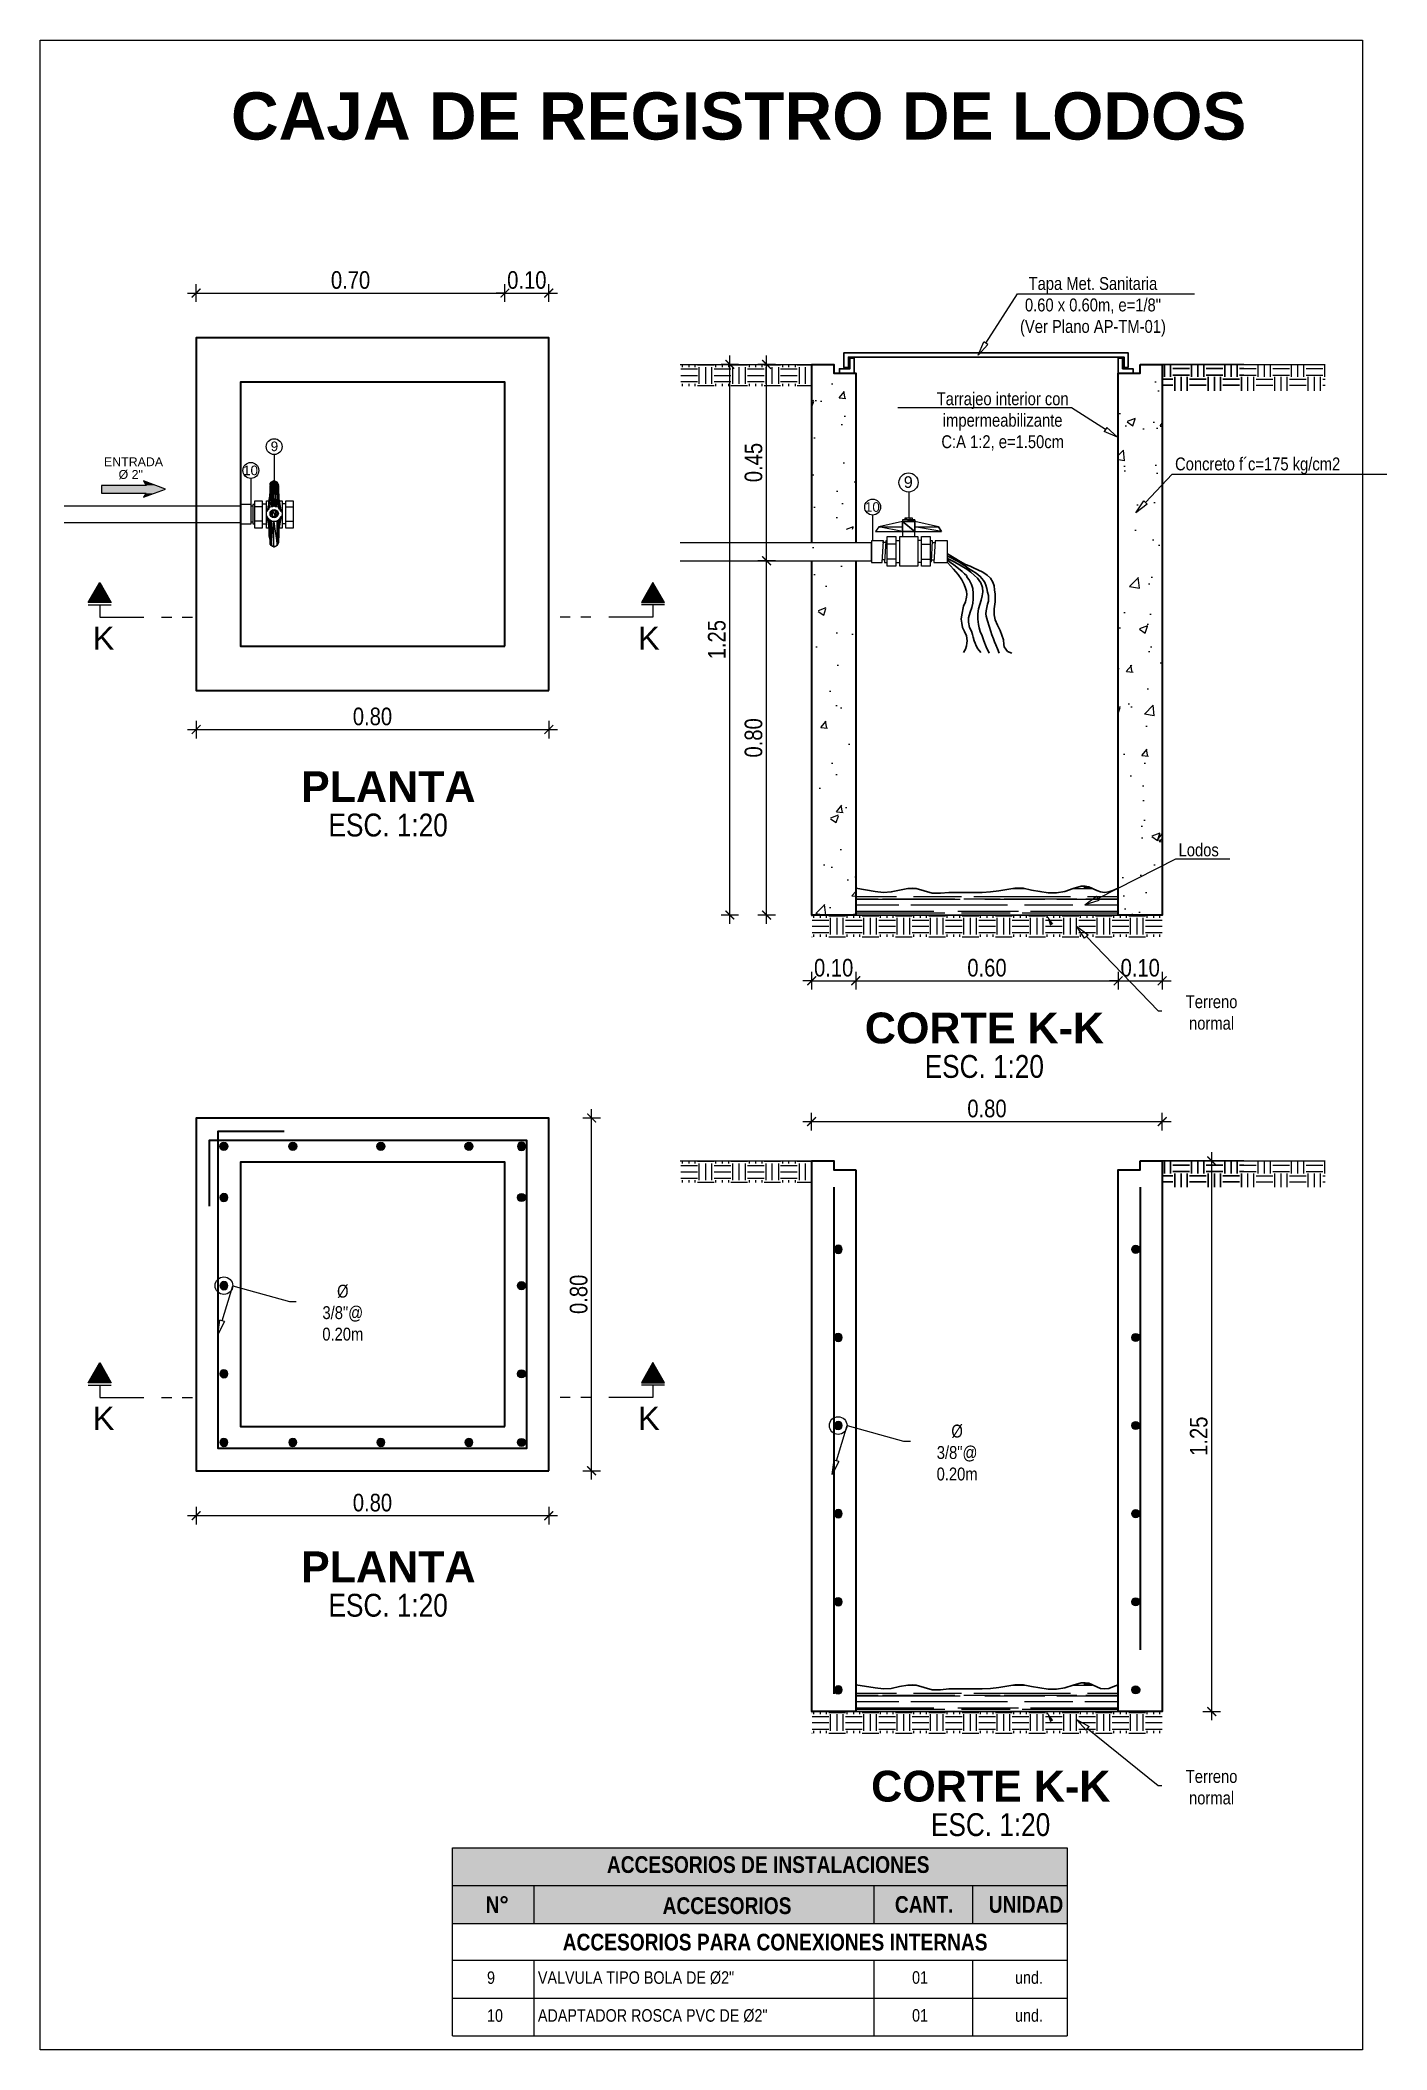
# Model space of a CAD drawing. Header units: metres. Extents: x 0 to 1843, y 1434 to 1492.
# Drawn here: x 1821.078 to 1824.136, y 1439.88 to 1444.442 of the extents above; entities that cross this region are included whole.
import ezdxf
from ezdxf import colors
from ezdxf.entities.mleader import LeaderData, LeaderLine
from ezdxf.enums import TextEntityAlignment as Align
from ezdxf.math import Vec2, Vec3

# ---------------------------------------------------------------- set-up
doc = ezdxf.new("R2010")
doc.units = ezdxf.units.M
doc.header["$LTSCALE"] = 0.005
doc.linetypes.add('ACAD_ISO04W100', pattern=[30.5, 24, -3, 0.5, -3])
for name, color, linetype, lineweight in [('-Acero', 152, 'Continuous', 9), ('-Acero techos', 252, 'Continuous', 13), ('-Acotado', 251, 'Continuous', 5), ('-Eje', 1, 'ACAD_ISO04W100', 9), ('-Textos', 7, 'Continuous', 20)]:
    doc.layers.add(name, color=color, linetype=linetype, lineweight=lineweight)
for name, color, linetype in [('A_50_CotasExter', 7, 'Continuous'), ('G-TEXTOS-TITULOS', 4, 'Continuous'), ('PDF_Fierro', 5, 'Continuous'), ('PDF_Sentido de flujo', 1, 'Continuous'), ('PDF_Text', 7, 'Continuous')]:
    doc.layers.add(name, color=color, linetype=linetype)
for name, color, linetype, true_color in [('PDF2_Geometry', 9, 'Continuous', 0x808080), ('PDF2_Solid Fills', 7, 'Continuous', 0xa500dd), ('PDF_Accesorios metalicos', 7, 'Continuous', 0x6e8add), ('PDF_Geometry', 9, 'Continuous', 0x808080), ('PDF_Muro secundario', 7, 'Continuous', 0x545454), ("PDF_Tub. de desague 4''", 7, 'Continuous', 0x002595)]:
    doc.layers.add(name, color=color, linetype=linetype, true_color=true_color)
doc.styles.add('-Arial', font='arial.ttf')
doc.styles.add('-Arial Narrow', font='ARIALN.TTF')
doc.styles.add('25-TITULO', font='arialbd.ttf', dxfattribs={"height": 0.1})
doc.styles.add('PDF Arial-BoldMT', font='arial.ttf')
doc.dimstyles.new('Esc 1_20n', dxfattribs={"dimscale": 0.02, "dimtxt": 2, "dimasz": 1, "dimexe": 1, "dimexo": 1, "dimgap": 0.45, "dimtad": 1, "dimtoh": 1, "dimzin": 3, "dimdsep": 46, "dimtxsty": '-Arial Narrow', "dimblk": 'ARCHTICK', "dimcen": 1, "dimdle": 1, "dimclrd": 7, "dimclre": 7, "dimclrt": 7, "dimadec": 0, "dimazin": 0, "dimtfac": 1, "dimtix": 1, "dimtmove": 1, "dimatfit": 2, "dimldrblk": 'ARCHTICK', "dimfxl": 1, "dimfxlon": 1, "dimtolj": 2, "dimlwd": 5, "dimlwe": 5, "dimarcsym": 0})

msp = doc.modelspace()

# ---------------------------------------------------------------- texts
at = {"layer": '-Textos', "style": '-Arial Narrow'}
for p in [(1821.86853, 1442.66042), (1823.22228, 1442.11245), (1821.86853, 1440.88934), (1823.23658, 1440.39137)]:
    msp.add_text('ESC. 1:20', height=0.051855, dxfattribs=at).set_placement(p, align=Align.MIDDLE_CENTER)
for s, insert, char_height, width, attachment_point in [('\\pxqc;{\\fArial Narrow|b1|i0|c0|p34;ACCESORIOS DE INSTALACIONES}', (1822.73152, 1440.3004), 0.0379965, 0.7931695, 5), ('\\pxqc;{\\fArial Narrow|b1|i0|c0|p34;N°}', (1822.11609, 1440.20987), 0.0379965, 0.2882856, 5), ('\\pxqc;{\\fArial Narrow|b1|i0|c0|p34;ACCESORIOS}', (1822.63802, 1440.20707), 0.0379965, 0.2882856, 5), ('\\pxqc;{\\fArial Narrow|b1|i0|c0|p34;CANT.}', (1823.08566, 1440.20987), 0.0379965, 0.2882856, 5), ('\\pxqc;{\\fArial Narrow|b1|i0|c0|p34;UNIDAD}', (1823.31689, 1440.20987), 0.0379965, 0.2882856, 5), ('\\pxqc;{\\fArial Narrow|b1|i0|c0|p34;ACCESORIOS PARA CONEXIONES INTERNAS}', (1822.74726, 1440.1244), 0.0379965, 1.1024001, 5), ('9', (1822.09305, 1440.05822), 0.02841, 0.0633275, 1), ('VALVULA TIPO BOLA DE {\\A1;Ø2"}', (1822.20859, 1440.05841), 0.0284086, 0.5964527, 1), ('01', (1823.05821, 1440.05858), 0.028409, 0.036041, 1), ('und.', (1823.29204, 1440.05841), 0.028409, 0.036041, 1), ('10', (1822.09305, 1439.97219), 0.028409, 0.0633275, 1), ('ADAPTADOR ROSCA PVC DE {\\A1;Ø2"}', (1822.20859, 1439.97238), 0.0284086, 0.5964527, 1), ('01', (1823.05821, 1439.97255), 0.028409, 0.036041, 1), ('und.', (1823.29204, 1439.97238), 0.028409, 0.036041, 1)]:
    msp.add_mtext(s, dxfattribs=dict(at, insert=insert, char_height=char_height, width=width, attachment_point=attachment_point))
at = {"layer": 'G-TEXTOS-TITULOS', "color": 219, "true_color": 0x642165, "style": '25-TITULO'}
for s, p in [('PLANTA', (1821.86878, 1442.74771)), ('CORTE K-K', (1823.22252, 1442.19974)), ('PLANTA', (1821.86878, 1440.97663)), ('CORTE K-K', (1823.23682, 1440.47866))]:
    msp.add_text(s, height=0.07, dxfattribs=at).set_placement(p, align=Align.MIDDLE_CENTER)
at = {"layer": 'G-TEXTOS-TITULOS', "color": 219, "true_color": 0x642165, "insert": (1821.47182, 1444.26926), "char_height": 0.1072472, "width": 2.3854037, "attachment_point": 4, "style": '25-TITULO'}
msp.add_mtext('\\pxqc;CAJA DE REGISTRO DE LODOS', dxfattribs=at)
at = {"layer": 'PDF_Text', "lineweight": 13, "style": 'PDF Arial-BoldMT'}
for s, height, p in [('9', 0.02186, (1821.60178, 1443.50918)), ('10', 0.021862, (1821.53904, 1443.45457)), ('9', 0.02631, (1823.03936, 1443.42574)), ('10', 0.021862, (1822.95106, 1443.37141))]:
    msp.add_text(s, height=height, dxfattribs=at).set_placement(p)
at = {"layer": 'PDF_Text', "char_height": 0.020096, "attachment_point": 4, "style": 'PDF Arial-BoldMT'}
for s, insert in [('ENTRADA', (1821.22322, 1443.48501)), ('Ø 2"', (1821.25638, 1443.45587))]:
    msp.add_mtext(s, dxfattribs=dict(at, insert=insert))

# ---------------------------------------------------------------- blocks, each defined once
blk = doc.blocks.new('Corte Vertical 1_1000')
at = {"layer": '-Eje'}
blk.add_hatch(color=256, dxfattribs=at).paths.add_polyline_path([(13.34, -3.56), (9.86, -1.57), (9.86, -5.55)])
for p, q in [((9.44, -1.57), (9.44, -5.55)), ((9.44, -3.56), (7.34, -3.56))]:
    blk.add_line(p, q, dxfattribs=at)
blk.add_lwpolyline([(13.34, -3.56), (9.86, -5.55), (9.86, -1.57)], close=True, dxfattribs=at)
for points in [[(7.34, -3.56), (7.34, -16.05)], [(7.34, -14.25), (7.34, -16)], [(7.34, -17.81), (7.34, -19.56)]]:
    blk.add_lwpolyline(points, dxfattribs=at)
at = {"layer": '-Eje', "style": '-Arial'}
blk.add_attdef('A', text='', height=4, dxfattribs=at).set_placement((3.71, -4.24), align=Align.MIDDLE)
blk = doc.blocks.new('_ClosedBlank')
at = {"color": 0, "linetype": 'ByBlock', "lineweight": -2}
for p, q in [((-1, 0.17), (0, 0)), ((-1, 0.17), (-1, -0.17)), ((0, 0), (-1, -0.17))]:
    blk.add_line(p, q, dxfattribs=at)
blk = doc.blocks.new('_ArchTick')
at = {"color": 0, "linetype": 'ByBlock', "const_width": 0.15}
blk.add_lwpolyline([(-0.5, -0.5), (0.5, 0.5)], dxfattribs=at)
blk = doc.blocks.new('*D316')
at = {"layer": 'A_50_CotasExter', "color": 7, "lineweight": 5, "ltscale": 0.005, "transparency": 16777216}
for p, q in [((1821.4325, 1443.848), (1821.4325, 1443.888)), ((1822.1336, 1443.848), (1822.1336, 1443.888)), ((1821.4125, 1443.868), (1822.1536, 1443.868))]:
    blk.add_line(p, q, dxfattribs=at)
at = {"layer": 'Defpoints', "color": 0, "ltscale": 0.005, "transparency": 16777216}
for p in [(1822.1336, 1443.868), (1821.4325, 1443.7665), (1822.1336, 1443.6659)]:
    blk.add_point(p, dxfattribs=at)
at = {"layer": 'A_50_CotasExter', "color": 7, "lineweight": 5, "ltscale": 0.005, "transparency": 16777216, "xscale": 0.02, "yscale": 0.02, "zscale": 0.02}
for p, rotation in [((1821.4325, 1443.868), 180.0000000001303), ((1822.1336, 1443.868), 1.302755197527456e-10)]:
    blk.add_blockref('_ArchTick', p, dxfattribs=dict(at, rotation=rotation))
at = {"layer": 'A_50_CotasExter', "color": 7, "ltscale": 0.005, "transparency": 16777216, "insert": (1821.7831, 1443.8974), "char_height": 0.04, "attachment_point": 5, "style": '-Arial Narrow'}
blk.add_mtext('\\A2;0.70', dxfattribs=at)
blk = doc.blocks.new('*D317')
at = {"layer": 'A_50_CotasExter', "color": 7, "lineweight": 5, "ltscale": 0.005, "transparency": 16777216}
for p, q in [((1822.1336, 1443.848), (1822.1336, 1443.888)), ((1822.2332, 1443.848), (1822.2332, 1443.888)), ((1822.1336, 1443.868), (1822.1136, 1443.868)), ((1822.1336, 1443.868), (1822.2332, 1443.868)), ((1822.2332, 1443.868), (1822.2532, 1443.868))]:
    blk.add_line(p, q, dxfattribs=at)
at = {"layer": 'Defpoints', "color": 0, "ltscale": 0.005, "transparency": 16777216}
for p in [(1822.2332, 1443.868), (1822.2332, 1443.7665), (1822.1336, 1443.6659)]:
    blk.add_point(p, dxfattribs=at)
at = {"layer": 'A_50_CotasExter', "color": 7, "lineweight": 5, "ltscale": 0.005, "transparency": 16777216, "xscale": 0.02, "yscale": 0.02, "zscale": 0.02}
for p, rotation in [((1822.1336, 1443.868), 1.302957741700084e-10), ((1822.2332, 1443.868), 180.0000000001303)]:
    blk.add_blockref('_ArchTick', p, dxfattribs=dict(at, rotation=rotation))
at = {"layer": 'A_50_CotasExter', "color": 7, "ltscale": 0.005, "transparency": 16777216, "insert": (1822.1834, 1443.8974), "char_height": 0.04, "attachment_point": 5, "style": '-Arial Narrow'}
blk.add_mtext('\\A2;0.10', dxfattribs=at)
blk = doc.blocks.new('*D318')
at = {"layer": 'A_50_CotasExter', "color": 7, "lineweight": 5, "ltscale": 0.005, "transparency": 16777216}
for p, q in [((1821.4125, 1442.8772), (1822.2532, 1442.8772)), ((1821.4325, 1442.8972), (1821.4325, 1442.8572)), ((1822.2332, 1442.8972), (1822.2332, 1442.8572))]:
    blk.add_line(p, q, dxfattribs=at)
at = {"layer": 'Defpoints', "color": 0, "ltscale": 0.005, "transparency": 16777216}
for p in [(1821.4325, 1442.9658), (1822.2332, 1442.9658), (1822.2332, 1442.8772)]:
    blk.add_point(p, dxfattribs=at)
at = {"layer": 'A_50_CotasExter', "color": 7, "lineweight": 5, "ltscale": 0.005, "transparency": 16777216, "xscale": 0.02, "yscale": 0.02, "zscale": 0.02, "rotation": 180}
blk.add_blockref('_ArchTick', (1821.4325, 1442.8772), dxfattribs=at)
at = {"layer": 'A_50_CotasExter', "color": 7, "lineweight": 5, "ltscale": 0.005, "transparency": 16777216, "xscale": 0.02, "yscale": 0.02, "zscale": 0.02}
blk.add_blockref('_ArchTick', (1822.2332, 1442.8772), dxfattribs=at)
at = {"layer": 'A_50_CotasExter', "color": 7, "ltscale": 0.005, "transparency": 16777216, "insert": (1821.8329, 1442.9067), "char_height": 0.04, "attachment_point": 5, "style": '-Arial Narrow'}
blk.add_mtext('\\A2;0.80', dxfattribs=at)
blk = doc.blocks.new('wewwer')
at = {"layer": '-Acero'}
blk.add_hatch(color=256, dxfattribs=at).paths.add_polyline_path([(-0.0092, 0, -1), (0.0092, 0, -1)])
blk.add_circle((0, 0), 0.00915, dxfattribs=at)
blk = doc.blocks.new('*D319')
at = {"layer": 'A_50_CotasExter', "color": 7, "lineweight": 5, "ltscale": 0.005, "transparency": 16777216}
for p, q in [((1821.4125, 1441.0927), (1822.2532, 1441.0927)), ((1821.4325, 1441.1127), (1821.4325, 1441.0727)), ((1822.2332, 1441.1127), (1822.2332, 1441.0727))]:
    blk.add_line(p, q, dxfattribs=at)
at = {"layer": 'Defpoints', "color": 0, "ltscale": 0.005, "transparency": 16777216}
for p in [(1821.4325, 1441.1947), (1822.2332, 1441.1947), (1822.2332, 1441.0927)]:
    blk.add_point(p, dxfattribs=at)
at = {"layer": 'A_50_CotasExter', "color": 7, "lineweight": 5, "ltscale": 0.005, "transparency": 16777216, "xscale": 0.02, "yscale": 0.02, "zscale": 0.02, "rotation": 180}
blk.add_blockref('_ArchTick', (1821.4325, 1441.0927), dxfattribs=at)
at = {"layer": 'A_50_CotasExter', "color": 7, "lineweight": 5, "ltscale": 0.005, "transparency": 16777216, "xscale": 0.02, "yscale": 0.02, "zscale": 0.02}
blk.add_blockref('_ArchTick', (1822.2332, 1441.0927), dxfattribs=at)
at = {"layer": 'A_50_CotasExter', "color": 7, "ltscale": 0.005, "transparency": 16777216, "insert": (1821.8329, 1441.1221), "char_height": 0.04, "attachment_point": 5, "style": '-Arial Narrow'}
blk.add_mtext('\\A2;0.80', dxfattribs=at)
blk = doc.blocks.new('*D320')
at = {"layer": 'A_50_CotasExter', "color": 7, "lineweight": 5, "ltscale": 0.005, "transparency": 16777216}
for p, q in [((1822.3306, 1441.1747), (1822.3306, 1442.0154)), ((1822.3106, 1441.9954), (1822.3506, 1441.9954)), ((1822.3106, 1441.1947), (1822.3506, 1441.1947))]:
    blk.add_line(p, q, dxfattribs=at)
at = {"layer": 'Defpoints', "color": 0, "ltscale": 0.005, "transparency": 16777216}
for p in [(1822.2332, 1441.9954), (1822.3306, 1441.9954), (1822.2332, 1441.1947)]:
    blk.add_point(p, dxfattribs=at)
at = {"layer": 'A_50_CotasExter', "color": 7, "lineweight": 5, "ltscale": 0.005, "transparency": 16777216, "xscale": 0.02, "yscale": 0.02, "zscale": 0.02}
for p, rotation in [((1822.3306, 1441.9954), 90), ((1822.3306, 1441.1947), 270)]:
    blk.add_blockref('_ArchTick', p, dxfattribs=dict(at, rotation=rotation))
at = {"layer": 'A_50_CotasExter', "color": 7, "ltscale": 0.005, "transparency": 16777216, "insert": (1822.3012, 1441.5951), "char_height": 0.04, "attachment_point": 5, "rotation": 90, "style": '-Arial Narrow'}
blk.add_mtext('\\A2;0.80', dxfattribs=at)
blk = doc.blocks.new('*D321')
at = {"layer": 'A_50_CotasExter', "color": 7, "lineweight": 5, "ltscale": 0.005, "transparency": 16777216}
for p, q in [((1822.8302, 1441.9673), (1822.8302, 1442.0073)), ((1823.6263, 1441.9673), (1823.6263, 1442.0073)), ((1822.8102, 1441.9873), (1823.6463, 1441.9873))]:
    blk.add_line(p, q, dxfattribs=at)
at = {"layer": 'Defpoints', "color": 0, "ltscale": 0.005, "transparency": 16777216}
for p in [(1823.6263, 1441.9873), (1822.8302, 1441.8981), (1823.6263, 1441.8981)]:
    blk.add_point(p, dxfattribs=at)
at = {"layer": 'A_50_CotasExter', "color": 7, "lineweight": 5, "ltscale": 0.005, "transparency": 16777216, "xscale": 0.02, "yscale": 0.02, "zscale": 0.02, "rotation": 180}
blk.add_blockref('_ArchTick', (1822.8302, 1441.9873), dxfattribs=at)
at = {"layer": 'A_50_CotasExter', "color": 7, "lineweight": 5, "ltscale": 0.005, "transparency": 16777216, "xscale": 0.02, "yscale": 0.02, "zscale": 0.02}
blk.add_blockref('_ArchTick', (1823.6263, 1441.9873), dxfattribs=at)
at = {"layer": 'A_50_CotasExter', "color": 7, "ltscale": 0.005, "transparency": 16777216, "insert": (1823.2283, 1442.0167), "char_height": 0.04, "attachment_point": 5, "style": '-Arial Narrow'}
blk.add_mtext('\\A2;0.80', dxfattribs=at)
blk = doc.blocks.new('*D322')
at = {"layer": 'A_50_CotasExter', "color": 7, "lineweight": 5, "ltscale": 0.005, "transparency": 16777216}
for p, q in [((1823.7387, 1440.6281), (1823.7387, 1441.9181)), ((1823.7187, 1441.8981), (1823.7587, 1441.8981)), ((1823.7187, 1440.6481), (1823.7587, 1440.6481))]:
    blk.add_line(p, q, dxfattribs=at)
at = {"layer": 'Defpoints', "color": 0, "ltscale": 0.005, "transparency": 16777216}
for p in [(1823.6263, 1441.8981), (1823.7387, 1441.8981), (1823.6263, 1440.6481)]:
    blk.add_point(p, dxfattribs=at)
at = {"layer": 'A_50_CotasExter', "color": 7, "lineweight": 5, "ltscale": 0.005, "transparency": 16777216, "xscale": 0.02, "yscale": 0.02, "zscale": 0.02}
for p, rotation in [((1823.7387, 1441.8981), 90), ((1823.7387, 1440.6481), 270)]:
    blk.add_blockref('_ArchTick', p, dxfattribs=dict(at, rotation=rotation))
at = {"layer": 'A_50_CotasExter', "color": 7, "ltscale": 0.005, "transparency": 16777216, "insert": (1823.7093, 1441.2731), "char_height": 0.04, "attachment_point": 5, "rotation": 90, "style": '-Arial Narrow'}
blk.add_mtext('\\A2;1.25', dxfattribs=at)
blk = doc.blocks.new('*D323')
at = {"layer": 'A_50_CotasExter', "color": 7, "lineweight": 5, "ltscale": 0.005, "transparency": 16777216}
for p, q in [((1822.7278, 1442.4362), (1822.7278, 1443.2804)), ((1822.7478, 1443.2604), (1822.7078, 1443.2604)), ((1822.7478, 1442.4562), (1822.7078, 1442.4562))]:
    blk.add_line(p, q, dxfattribs=at)
at = {"layer": 'Defpoints', "color": 0, "ltscale": 0.005, "transparency": 16777216}
for p in [(1822.7278, 1443.2604), (1822.8302, 1443.2604), (1822.8302, 1442.4562)]:
    blk.add_point(p, dxfattribs=at)
at = {"layer": 'A_50_CotasExter', "color": 7, "lineweight": 5, "ltscale": 0.005, "transparency": 16777216, "xscale": 0.02, "yscale": 0.02, "zscale": 0.02}
for p, rotation in [((1822.7278, 1443.2604), 90), ((1822.7278, 1442.4562), 270)]:
    blk.add_blockref('_ArchTick', p, dxfattribs=dict(at, rotation=rotation))
at = {"layer": 'A_50_CotasExter', "color": 7, "ltscale": 0.005, "transparency": 16777216, "insert": (1822.6983, 1442.8583), "char_height": 0.04, "attachment_point": 5, "rotation": 90, "style": '-Arial Narrow'}
blk.add_mtext('\\A2;0.80', dxfattribs=at)
blk = doc.blocks.new('*D324')
at = {"layer": 'A_50_CotasExter', "color": 7, "lineweight": 5, "ltscale": 0.005, "transparency": 16777216}
for p, q in [((1822.7478, 1443.7062), (1822.7078, 1443.7062)), ((1822.7278, 1443.2404), (1822.7278, 1443.7262)), ((1822.7478, 1443.2604), (1822.7078, 1443.2604))]:
    blk.add_line(p, q, dxfattribs=at)
at = {"layer": 'Defpoints', "color": 0, "ltscale": 0.005, "transparency": 16777216}
for p in [(1822.7278, 1443.7062), (1822.8302, 1443.7062), (1822.8302, 1443.2604)]:
    blk.add_point(p, dxfattribs=at)
at = {"layer": 'A_50_CotasExter', "color": 7, "lineweight": 5, "ltscale": 0.005, "transparency": 16777216, "xscale": 0.02, "yscale": 0.02, "zscale": 0.02}
for p, rotation in [((1822.7278, 1443.7062), 90), ((1822.7278, 1443.2604), 270)]:
    blk.add_blockref('_ArchTick', p, dxfattribs=dict(at, rotation=rotation))
at = {"layer": 'A_50_CotasExter', "color": 7, "ltscale": 0.005, "transparency": 16777216, "insert": (1822.6983, 1443.4833), "char_height": 0.04, "attachment_point": 5, "rotation": 90, "style": '-Arial Narrow'}
blk.add_mtext('\\A2;0.45', dxfattribs=at)
blk = doc.blocks.new('*D325')
at = {"layer": 'A_50_CotasExter', "color": 7, "lineweight": 5, "ltscale": 0.005, "transparency": 16777216}
for p, q in [((1822.6644, 1443.7062), (1822.6244, 1443.7062)), ((1822.6444, 1442.4362), (1822.6444, 1443.7262)), ((1822.6644, 1442.4562), (1822.6244, 1442.4562))]:
    blk.add_line(p, q, dxfattribs=at)
at = {"layer": 'Defpoints', "color": 0, "ltscale": 0.005, "transparency": 16777216}
for p in [(1822.6444, 1443.7062), (1822.8302, 1443.7062), (1822.8302, 1442.4562)]:
    blk.add_point(p, dxfattribs=at)
at = {"layer": 'A_50_CotasExter', "color": 7, "lineweight": 5, "ltscale": 0.005, "transparency": 16777216, "xscale": 0.02, "yscale": 0.02, "zscale": 0.02}
for p, rotation in [((1822.6444, 1443.7062), 90), ((1822.6444, 1442.4562), 270)]:
    blk.add_blockref('_ArchTick', p, dxfattribs=dict(at, rotation=rotation))
at = {"layer": 'A_50_CotasExter', "color": 7, "ltscale": 0.005, "transparency": 16777216, "insert": (1822.6149, 1443.0812), "char_height": 0.04, "attachment_point": 5, "rotation": 90, "style": '-Arial Narrow'}
blk.add_mtext('\\A2;1.25', dxfattribs=at)
blk = doc.blocks.new('*D326')
at = {"layer": 'A_50_CotasExter', "color": 7, "lineweight": 5, "ltscale": 0.005, "transparency": 16777216}
for p, q in [((1822.9302, 1442.3269), (1822.9302, 1442.2869)), ((1823.5263, 1442.3269), (1823.5263, 1442.2869)), ((1822.9102, 1442.3069), (1823.5463, 1442.3069))]:
    blk.add_line(p, q, dxfattribs=at)
at = {"layer": 'Defpoints', "color": 0, "ltscale": 0.005, "transparency": 16777216}
for p in [(1823.5263, 1443.0712), (1822.9302, 1442.4562), (1823.5263, 1442.3069)]:
    blk.add_point(p, dxfattribs=at)
at = {"layer": 'A_50_CotasExter', "color": 7, "lineweight": 5, "ltscale": 0.005, "transparency": 16777216, "xscale": 0.02, "yscale": 0.02, "zscale": 0.02}
for p, rotation in [((1822.9302, 1442.3069), 180.0000000001303), ((1823.5263, 1442.3069), 1.302755197527456e-10)]:
    blk.add_blockref('_ArchTick', p, dxfattribs=dict(at, rotation=rotation))
at = {"layer": 'A_50_CotasExter', "color": 7, "ltscale": 0.005, "transparency": 16777216, "insert": (1823.2283, 1442.3363), "char_height": 0.04, "attachment_point": 5, "style": '-Arial Narrow'}
blk.add_mtext('\\A2;0.60', dxfattribs=at)
blk = doc.blocks.new('*D327')
at = {"layer": 'A_50_CotasExter', "color": 7, "lineweight": 5, "ltscale": 0.005, "transparency": 16777216}
for p, q in [((1823.5263, 1442.3269), (1823.5263, 1442.2869)), ((1823.6263, 1442.3269), (1823.6263, 1442.2869)), ((1823.5263, 1442.3069), (1823.5063, 1442.3069)), ((1823.5263, 1442.3069), (1823.6263, 1442.3069)), ((1823.6263, 1442.3069), (1823.6463, 1442.3069))]:
    blk.add_line(p, q, dxfattribs=at)
at = {"layer": 'Defpoints', "color": 0, "ltscale": 0.005, "transparency": 16777216}
for p in [(1823.5263, 1443.0712), (1823.6263, 1443.0812), (1823.6263, 1442.3069)]:
    blk.add_point(p, dxfattribs=at)
at = {"layer": 'A_50_CotasExter', "color": 7, "lineweight": 5, "ltscale": 0.005, "transparency": 16777216, "xscale": 0.02, "yscale": 0.02, "zscale": 0.02}
for p, rotation in [((1823.5263, 1442.3069), 1.302957741700084e-10), ((1823.6263, 1442.3069), 180.0000000001303)]:
    blk.add_blockref('_ArchTick', p, dxfattribs=dict(at, rotation=rotation))
at = {"layer": 'A_50_CotasExter', "color": 7, "ltscale": 0.005, "transparency": 16777216, "insert": (1823.5763, 1442.3363), "char_height": 0.04, "attachment_point": 5, "style": '-Arial Narrow'}
blk.add_mtext('\\A2;0.10', dxfattribs=at)
blk = doc.blocks.new('*D314')
at = {"layer": 'A_50_CotasExter', "color": 7, "lineweight": 5, "ltscale": 0.005, "transparency": 16777216}
for p, q in [((1822.8302, 1442.3269), (1822.8302, 1442.2869)), ((1822.9302, 1442.3269), (1822.9302, 1442.2869)), ((1822.8302, 1442.3069), (1822.8102, 1442.3069)), ((1822.8302, 1442.3069), (1822.9302, 1442.3069)), ((1822.9302, 1442.3069), (1822.9502, 1442.3069))]:
    blk.add_line(p, q, dxfattribs=at)
at = {"layer": 'Defpoints', "color": 0, "ltscale": 0.005, "transparency": 16777216}
for p in [(1822.8302, 1442.4562), (1822.9302, 1442.4562), (1822.9302, 1442.3069)]:
    blk.add_point(p, dxfattribs=at)
at = {"layer": 'A_50_CotasExter', "color": 7, "lineweight": 5, "ltscale": 0.005, "transparency": 16777216, "xscale": 0.02, "yscale": 0.02, "zscale": 0.02}
blk.add_blockref('_ArchTick', (1822.8302, 1442.3069), dxfattribs=at)
at = {"layer": 'A_50_CotasExter', "color": 7, "lineweight": 5, "ltscale": 0.005, "transparency": 16777216, "xscale": 0.02, "yscale": 0.02, "zscale": 0.02, "rotation": 180}
blk.add_blockref('_ArchTick', (1822.9302, 1442.3069), dxfattribs=at)
at = {"layer": 'A_50_CotasExter', "color": 7, "ltscale": 0.005, "transparency": 16777216, "insert": (1822.8802, 1442.3363), "char_height": 0.04, "attachment_point": 5, "style": '-Arial Narrow'}
blk.add_mtext('\\A2;0.10', dxfattribs=at)

# ---------------------------------------------------------------- dimensions: what is measured, and where the dimension line sits
at = {"layer": 'A_50_CotasExter', "color": 18, "ltscale": 0.005, "true_color": 0x000000}
for base, p1, p2, angle, picture, middle in [((1822.13365, 1443.86799), (1821.43254, 1443.76647), (1822.13365, 1443.66586), 180, '*D316', (1821.7831, 1443.89741)), ((1822.2332, 1443.86799), (1822.13365, 1443.66586), (1822.2332, 1443.76647), 180, '*D317', (1822.18343, 1443.89741)), ((1822.72776, 1443.70616), (1822.83023, 1443.26043), (1822.83023, 1443.70616), 270, '*D324', (1822.69834, 1443.48329)), ((1823.52633, 1442.30689), (1822.93023, 1442.45616), (1823.52633, 1443.07118), 180, '*D326', (1823.22828, 1442.33631)), ((1823.62633, 1442.30689), (1823.52633, 1443.07118), (1823.62633, 1443.08116), 180, '*D327', (1823.57633, 1442.33631))]:
    dim = msp.add_linear_dim(base=base, p1=p1, p2=p2, angle=angle, dimstyle='Esc 1_20n', dxfattribs=at)
    dim.commit()
    dim.dimension.update_dxf_attribs({"geometry": picture, "text_midpoint": middle})
for p1, p2, distance, picture, middle in [((1822.83023, 1442.45616), (1822.83023, 1443.70616), 0.18588, '*D325', (1822.61493, 1443.08116)), ((1822.83023, 1442.45616), (1822.83023, 1443.26043), 0.10248, '*D323', (1822.69834, 1442.85829)), ((1821.43254, 1442.96581), (1822.2332, 1442.96581), -0.08858, '*D318', (1821.83287, 1442.90666)), ((1822.83023, 1442.45616), (1822.93023, 1442.45616), -0.14927, '*D314', (1822.88023, 1442.33631)), ((1822.2332, 1441.19474), (1822.2332, 1441.99539), -0.0974, '*D320', (1822.30118, 1441.59506)), ((1822.83023, 1441.89808), (1823.62633, 1441.89808), 0.08924, '*D321', (1823.22828, 1442.01674)), ((1823.62633, 1440.64808), (1823.62633, 1441.89808), -0.11238, '*D322', (1823.70929, 1441.27308)), ((1821.43254, 1441.19474), (1822.2332, 1441.19474), -0.10203, '*D319', (1821.83287, 1441.12212))]:
    dim = msp.add_aligned_dim(p1=p1, p2=p2, distance=distance, dimstyle='Esc 1_20n', dxfattribs=at)
    dim.commit()
    dim.dimension.update_dxf_attribs({"geometry": picture, "text_midpoint": middle})

# ---------------------------------------------------------------- hatches: boundary and pattern name
at = {"layer": '-Acero techos', "lineweight": 5, "ltscale": 0.005, "true_color": 0x939598}
h = msp.add_hatch(dxfattribs=at)
h.set_pattern_fill('AR-CONC', color=252, scale=0.001)
h.set_pattern_definition([(50, (2.04877, -0.85642), (0.182184669, -0.015939086), [0.01905, -0.20955]), (355, (2.04877, -0.85642), (-0.035243421, 0.191056845), [0.01524, -0.167640584]), (100.451445, (2.06395, -0.85775), (0.146941247, 0.175117752), [0.016190009, -0.178090245]), (46.1842, (2.04877, -0.80562), (0.27107904, -0.042042328), [0.028575, -0.314325]), (96.635558, (2.07136, -0.80912), (0.237404134, 0.247426125), [0.024285023, -0.267135608]), (351.184151, (2.04877, -0.80562), (0.237404134, 0.247426125), [0.022859967, -0.251459732]), (21, (2.07417, -0.81832), (0.151614391, -0.102265198), [0.01905, -0.20955]), (326, (2.07417, -0.81832), (0.061802028, 0.184187966), [0.01524, -0.16764]), (71.451445, (2.0868, -0.82684), (0.213416419, 0.081922769), [0.016190009, -0.178089938]), (37.5, (2.048765, -0.85642), (0.0030886033, 0.0845550389), [0, -0.165608, 0, -0.17018, 0, -0.168275]), (7.5, (2.048765, -0.85642), (0.0668196625, 0.1001805748), [0, -0.097028, 0, -0.161798, 0, -0.064135]), (327.5, (1.99212, -0.85642), (0.1355905952, -0.005728744), [0, -0.0635, 0, -0.19812, 0, -0.26289]), (317.5, (1.96672, -0.85642), (0.1481291814, 0.025426491), [0, -0.08255, 0, -0.131572, 0, -0.18669])])
h.paths.add_polyline_path([(1823.62633, 1443.70616), (1823.57633, 1443.70616), (1823.57633, 1443.68619), (1823.52633, 1443.68619), (1823.52633, 1443.01744), (1823.62633, 1443.06796), (1823.62633, 1443.43301), (1823.58841, 1443.39284), (1823.59235, 1443.38912), (1823.56612, 1443.36921), (1823.58448, 1443.39655), (1823.58841, 1443.39284), (1823.62633, 1443.43301)])
h.paths.add_polyline_path([(1823.62633, 1443.06796), (1823.52633, 1443.01744), (1823.52633, 1442.45616), (1823.62633, 1442.45616)])
h.paths.add_polyline_path([(1822.93023, 1443.291), (1822.83023, 1443.291), (1822.83023, 1442.45616), (1822.93023, 1442.45616)])
h.paths.add_polyline_path([(1822.93023, 1443.68619), (1822.88023, 1443.68619), (1822.88023, 1443.70616), (1822.83023, 1443.70616), (1822.83023, 1443.33199), (1822.93023, 1443.33199)])
at = {"layer": '-Textos'}
h = msp.add_hatch(color=144, dxfattribs=at)
h.dxf.hatch_style = 1
h.paths.add_polyline_path([(1823.41048, 1440.16685), (1823.41048, 1440.33892), (1822.01453, 1440.33892), (1822.01453, 1440.16685)])

# ---------------------------------------------------------------- linework, layer by layer
at = {"layer": '-Acero techos', "color": 18, "ltscale": 0.005, "true_color": 0x000000}
msp.add_lwpolyline([(1821.07833, 1444.44203), (1824.08088, 1444.44203), (1824.08088, 1439.88018), (1821.07833, 1439.88018)], close=True, dxfattribs=at)
at = {"layer": '-Acotado'}
for centre in [(1821.49552, 1441.61478), (1822.89046, 1441.29723)]:
    msp.add_circle(centre, 0.02, dxfattribs=at)
at = {"layer": '-Textos'}
for p, q in [((1822.01453, 1440.08364), (1822.01453, 1440.33892)), ((1822.01453, 1440.33892), (1823.41048, 1440.33892)), ((1823.41048, 1440.33892), (1823.41048, 1440.08364)), ((1822.01453, 1440.25289), (1823.41048, 1440.25289)), ((1822.19996, 1440.16685), (1822.19996, 1440.25289)), ((1822.97108, 1440.25289), (1822.97108, 1440.16685)), ((1823.19506, 1440.25289), (1823.19506, 1440.16685)), ((1822.01453, 1440.16685), (1823.41048, 1440.16685)), ((1822.01453, 1440.08364), (1823.41048, 1440.08364)), ((1822.01453, 1439.91157), (1822.01453, 1440.08364)), ((1822.19996, 1439.91157), (1822.19996, 1440.08364)), ((1822.97108, 1440.08364), (1822.97108, 1439.91157)), ((1823.19506, 1440.08364), (1823.19506, 1439.91157)), ((1823.41048, 1440.08364), (1823.41048, 1439.91157)), ((1822.01453, 1439.99761), (1823.41048, 1439.99761)), ((1822.01453, 1439.91157), (1823.41048, 1439.91157))]:
    msp.add_line(p, q, dxfattribs=at)
at = {"layer": 'PDF2_Geometry', "color": 34, "lineweight": 5, "true_color": 0x954a00}
for points in [[(1822.53174, 1443.70616), (1822.83023, 1443.70616)], [(1823.81132, 1443.70616), (1823.62633, 1443.70616), (1823.9963, 1443.70616)], [(1822.53174, 1441.89808), (1822.83023, 1441.89808)], [(1823.81132, 1441.89808), (1823.62633, 1441.89808), (1823.9963, 1441.89808)]]:
    msp.add_lwpolyline(points, dxfattribs=at)
at = {"layer": 'PDF2_Geometry', "lineweight": 5}
for points in [[(1822.53279, 1443.69565), (1822.57062, 1443.69565)], [(1822.53699, 1443.69986), (1822.53699, 1443.70616)], [(1822.55171, 1443.69986), (1822.55171, 1443.70616)], [(1822.56537, 1443.69986), (1822.56537, 1443.70616)], [(1822.57062, 1443.70511), (1822.60846, 1443.70511)], [(1822.57483, 1443.66202), (1822.57483, 1443.69986)], [(1822.58954, 1443.66202), (1822.58954, 1443.69986)], [(1822.60321, 1443.66202), (1822.60321, 1443.69986)], [(1822.60846, 1443.69565), (1822.6463, 1443.69565)], [(1822.61267, 1443.69986), (1822.61267, 1443.70616)], [(1822.62738, 1443.69986), (1822.62738, 1443.70616)], [(1822.6421, 1443.69986), (1822.6421, 1443.70616)], [(1822.6463, 1443.70511), (1822.68414, 1443.70511)], [(1822.65156, 1443.66202), (1822.65156, 1443.69986)], [(1822.66522, 1443.66202), (1822.66522, 1443.69986)], [(1822.67993, 1443.66202), (1822.67993, 1443.69986)], [(1822.68414, 1443.69565), (1822.72198, 1443.69565)], [(1822.68939, 1443.69986), (1822.68939, 1443.70616)], [(1822.70306, 1443.69986), (1822.70306, 1443.70616)], [(1822.71777, 1443.69986), (1822.71777, 1443.70616)], [(1822.72198, 1443.70511), (1822.75981, 1443.70511)], [(1822.72723, 1443.66202), (1822.72723, 1443.69986)], [(1822.74089, 1443.66202), (1822.74089, 1443.69986)], [(1822.75561, 1443.66202), (1822.75561, 1443.69986)], [(1822.75981, 1443.69565), (1822.79765, 1443.69565)], [(1822.76507, 1443.69986), (1822.76507, 1443.70616)], [(1822.77873, 1443.69986), (1822.77873, 1443.70616)], [(1822.79345, 1443.69986), (1822.79345, 1443.70616)], [(1822.79765, 1443.70511), (1822.83023, 1443.70511)], [(1822.80291, 1443.66202), (1822.80291, 1443.69986)], [(1822.81657, 1443.66202), (1822.81657, 1443.69986)], [(1823.81132, 1443.6967), (1823.80186, 1443.6967), (1823.83969, 1443.6967)], [(1823.8439, 1443.67778), (1823.8439, 1443.70616)], [(1823.85861, 1443.67778), (1823.85861, 1443.70616)], [(1823.87228, 1443.67778), (1823.87228, 1443.70616)], [(1823.87753, 1443.6967), (1823.91537, 1443.6967)], [(1823.91957, 1443.67778), (1823.91957, 1443.70616)], [(1823.93429, 1443.67778), (1823.93429, 1443.70616)], [(1823.94795, 1443.67778), (1823.94795, 1443.70616)], [(1823.95321, 1443.6967), (1823.99105, 1443.6967)], [(1823.99525, 1443.67778), (1823.99525, 1443.70616)], [(1822.53279, 1443.68094), (1822.57062, 1443.68094)], [(1822.53279, 1443.66727), (1822.57062, 1443.66727)], [(1822.53699, 1443.65676), (1822.53699, 1443.66202)], [(1822.55171, 1443.65676), (1822.55171, 1443.66202)], [(1822.56537, 1443.65676), (1822.56537, 1443.66202)], [(1822.57062, 1443.65781), (1822.60846, 1443.65781)], [(1822.60846, 1443.68094), (1822.6463, 1443.68094)], [(1822.60846, 1443.66727), (1822.6463, 1443.66727)], [(1822.61267, 1443.65676), (1822.61267, 1443.66202)], [(1822.62738, 1443.65676), (1822.62738, 1443.66202)], [(1822.6421, 1443.65676), (1822.6421, 1443.66202)], [(1822.6463, 1443.65781), (1822.68414, 1443.65781)], [(1822.68414, 1443.68094), (1822.72198, 1443.68094)], [(1822.68414, 1443.66727), (1822.72198, 1443.66727)], [(1822.68939, 1443.65676), (1822.68939, 1443.66202)], [(1822.70306, 1443.65676), (1822.70306, 1443.66202)], [(1822.71777, 1443.65676), (1822.71777, 1443.66202)], [(1822.72198, 1443.65781), (1822.75981, 1443.65781)], [(1822.75981, 1443.68094), (1822.79765, 1443.68094)], [(1822.75981, 1443.66727), (1822.79765, 1443.66727)], [(1822.76507, 1443.65676), (1822.76507, 1443.66202)], [(1822.77873, 1443.65676), (1822.77873, 1443.66202)], [(1822.79345, 1443.65676), (1822.79345, 1443.66202)], [(1822.79765, 1443.65781), (1822.83023, 1443.65781)], [(1823.81132, 1443.68199), (1823.80186, 1443.68199), (1823.83969, 1443.68199)], [(1823.82077, 1443.64625), (1823.82077, 1443.67778)], [(1823.83444, 1443.64625), (1823.83444, 1443.67778)], [(1823.83969, 1443.67253), (1823.87753, 1443.67253)], [(1823.83969, 1443.65887), (1823.87753, 1443.65887)], [(1823.87753, 1443.68199), (1823.91537, 1443.68199)], [(1823.88174, 1443.64625), (1823.88174, 1443.67778)], [(1823.89645, 1443.64625), (1823.89645, 1443.67778)], [(1823.91011, 1443.64625), (1823.91011, 1443.67778)], [(1823.91537, 1443.67253), (1823.95321, 1443.67253)], [(1823.91537, 1443.65887), (1823.95321, 1443.65887)], [(1823.95321, 1443.68199), (1823.99105, 1443.68199)], [(1823.95741, 1443.64625), (1823.95741, 1443.67778)], [(1823.97213, 1443.64625), (1823.97213, 1443.67778)], [(1823.98579, 1443.64625), (1823.98579, 1443.67778)], [(1823.99105, 1443.67253), (1823.9963, 1443.67253)], [(1823.99105, 1443.65887), (1823.9963, 1443.65887)], [(1822.83023, 1442.45406), (1822.83129, 1442.45406)], [(1822.83129, 1442.4446), (1822.86912, 1442.4446)], [(1822.83129, 1442.43094), (1822.86912, 1442.43094)], [(1822.83129, 1442.41622), (1822.86912, 1442.41622)], [(1822.83549, 1442.44986), (1822.83549, 1442.45616)], [(1822.83549, 1442.40676), (1822.83549, 1442.41202)], [(1822.8502, 1442.44986), (1822.8502, 1442.45616)], [(1822.8502, 1442.40676), (1822.8502, 1442.41202)], [(1822.86387, 1442.44986), (1822.86387, 1442.45616)], [(1822.86387, 1442.40676), (1822.86387, 1442.41202)], [(1822.86912, 1442.45406), (1822.90696, 1442.45406)], [(1822.87333, 1442.41202), (1822.87333, 1442.44986)], [(1822.88804, 1442.41202), (1822.88804, 1442.44986)], [(1822.90171, 1442.41202), (1822.90171, 1442.44986)], [(1822.90696, 1442.4446), (1822.9448, 1442.4446)], [(1822.90696, 1442.43094), (1822.9448, 1442.43094)], [(1822.90696, 1442.41622), (1822.9448, 1442.41622)], [(1822.91117, 1442.44986), (1822.91117, 1442.45616)], [(1822.91117, 1442.40676), (1822.91117, 1442.41202)], [(1822.92588, 1442.44986), (1822.92588, 1442.45616)], [(1822.92588, 1442.40676), (1822.92588, 1442.41202)], [(1822.93954, 1442.44986), (1822.93954, 1442.45616)], [(1822.93954, 1442.40676), (1822.93954, 1442.41202)], [(1822.9448, 1442.45406), (1822.98264, 1442.45406)], [(1822.949, 1442.41202), (1822.949, 1442.44986)], [(1822.96372, 1442.41202), (1822.96372, 1442.44986)], [(1822.97738, 1442.41202), (1822.97738, 1442.44986)], [(1822.98264, 1442.4446), (1823.02047, 1442.4446)], [(1822.98264, 1442.43094), (1823.02047, 1442.43094)], [(1822.98264, 1442.41622), (1823.02047, 1442.41622)], [(1822.98684, 1442.44986), (1822.98684, 1442.45616)], [(1822.98684, 1442.40676), (1822.98684, 1442.41202)], [(1823.00156, 1442.44986), (1823.00156, 1442.45616)], [(1823.00156, 1442.40676), (1823.00156, 1442.41202)], [(1823.01522, 1442.44986), (1823.01522, 1442.45616)], [(1823.01522, 1442.40676), (1823.01522, 1442.41202)], [(1823.02047, 1442.45406), (1823.05831, 1442.45406)], [(1823.02468, 1442.41202), (1823.02468, 1442.44986)], [(1823.03939, 1442.41202), (1823.03939, 1442.44986)], [(1823.05306, 1442.41202), (1823.05306, 1442.44986)], [(1823.05831, 1442.4446), (1823.09615, 1442.4446)], [(1823.05831, 1442.43094), (1823.09615, 1442.43094)], [(1823.05831, 1442.41622), (1823.09615, 1442.41622)], [(1823.06252, 1442.44986), (1823.06252, 1442.45616)], [(1823.06252, 1442.40676), (1823.06252, 1442.41202)], [(1823.07723, 1442.44986), (1823.07723, 1442.45616)], [(1823.07723, 1442.40676), (1823.07723, 1442.41202)], [(1823.09089, 1442.44986), (1823.09089, 1442.45616)], [(1823.09089, 1442.40676), (1823.09089, 1442.41202)], [(1823.09615, 1442.45406), (1823.13399, 1442.45406)], [(1823.10035, 1442.41202), (1823.10035, 1442.44986)], [(1823.11507, 1442.41202), (1823.11507, 1442.44986)], [(1823.12873, 1442.41202), (1823.12873, 1442.44986)], [(1823.13399, 1442.4446), (1823.17183, 1442.4446)], [(1823.13399, 1442.43094), (1823.17183, 1442.43094)], [(1823.13399, 1442.41622), (1823.17183, 1442.41622)], [(1823.13819, 1442.44986), (1823.13819, 1442.45616)], [(1823.13819, 1442.40676), (1823.13819, 1442.41202)], [(1823.15291, 1442.44986), (1823.15291, 1442.45616)], [(1823.15291, 1442.40676), (1823.15291, 1442.41202)], [(1823.16657, 1442.44986), (1823.16657, 1442.45616)], [(1823.16657, 1442.40676), (1823.16657, 1442.41202)], [(1823.17183, 1442.45406), (1823.20966, 1442.45406)], [(1823.17603, 1442.41202), (1823.17603, 1442.44986)], [(1823.19074, 1442.41202), (1823.19074, 1442.44986)], [(1823.20441, 1442.41202), (1823.20441, 1442.44986)], [(1823.20966, 1442.4446), (1823.2475, 1442.4446)], [(1823.20966, 1442.43094), (1823.2475, 1442.43094)], [(1823.20966, 1442.41622), (1823.2475, 1442.41622)], [(1823.21387, 1442.44986), (1823.21387, 1442.45616)], [(1823.21387, 1442.40676), (1823.21387, 1442.41202)], [(1823.22858, 1442.44986), (1823.22858, 1442.45616)], [(1823.22858, 1442.40676), (1823.22858, 1442.41202)], [(1823.24225, 1442.44986), (1823.24225, 1442.45616)], [(1823.24225, 1442.40676), (1823.24225, 1442.41202)], [(1823.2475, 1442.45406), (1823.28534, 1442.45406)], [(1823.25171, 1442.41202), (1823.25171, 1442.44986)], [(1823.26642, 1442.41202), (1823.26642, 1442.44986)], [(1823.28008, 1442.41202), (1823.28008, 1442.44986)], [(1823.28534, 1442.4446), (1823.32318, 1442.4446)], [(1823.28534, 1442.43094), (1823.32318, 1442.43094)], [(1823.28534, 1442.41622), (1823.32318, 1442.41622)], [(1823.28954, 1442.44986), (1823.28954, 1442.45616)], [(1823.28954, 1442.40676), (1823.28954, 1442.41202)], [(1823.30426, 1442.44986), (1823.30426, 1442.45616)], [(1823.30426, 1442.40676), (1823.30426, 1442.41202)], [(1823.31792, 1442.44986), (1823.31792, 1442.45616)], [(1823.31792, 1442.40676), (1823.31792, 1442.41202)], [(1823.32318, 1442.45406), (1823.36102, 1442.45406)], [(1823.32738, 1442.41202), (1823.32738, 1442.44986)], [(1823.3421, 1442.41202), (1823.3421, 1442.44986)], [(1823.35576, 1442.41202), (1823.35576, 1442.44986)], [(1823.36102, 1442.4446), (1823.39885, 1442.4446)], [(1823.36102, 1442.43094), (1823.39885, 1442.43094)], [(1823.36102, 1442.41622), (1823.39885, 1442.41622)], [(1823.36522, 1442.44986), (1823.36522, 1442.45616)], [(1823.36522, 1442.40676), (1823.36522, 1442.41202)], [(1823.37993, 1442.44986), (1823.37993, 1442.45616)], [(1823.37993, 1442.40676), (1823.37993, 1442.41202)], [(1823.3936, 1442.44986), (1823.3936, 1442.45616)], [(1823.3936, 1442.40676), (1823.3936, 1442.41202)], [(1823.39885, 1442.45406), (1823.43669, 1442.45406)], [(1823.40306, 1442.41202), (1823.40306, 1442.44986)], [(1823.41777, 1442.41202), (1823.41777, 1442.44986)], [(1823.43144, 1442.41202), (1823.43144, 1442.44986)], [(1823.43669, 1442.4446), (1823.47453, 1442.4446)], [(1823.43669, 1442.43094), (1823.47453, 1442.43094)], [(1823.43669, 1442.41622), (1823.47453, 1442.41622)], [(1823.44089, 1442.44986), (1823.44089, 1442.45616)], [(1823.44089, 1442.40676), (1823.44089, 1442.41202)], [(1823.45561, 1442.44986), (1823.45561, 1442.45616)], [(1823.45561, 1442.40676), (1823.45561, 1442.41202)], [(1823.46927, 1442.44986), (1823.46927, 1442.45616)], [(1823.46927, 1442.40676), (1823.46927, 1442.41202)], [(1823.47453, 1442.45406), (1823.51237, 1442.45406)], [(1823.47873, 1442.41202), (1823.47873, 1442.44986)], [(1823.49345, 1442.41202), (1823.49345, 1442.44986)], [(1823.50711, 1442.41202), (1823.50711, 1442.44986)], [(1823.51237, 1442.4446), (1823.5502, 1442.4446)], [(1823.51237, 1442.43094), (1823.5502, 1442.43094)], [(1823.51237, 1442.41622), (1823.5502, 1442.41622)], [(1823.51657, 1442.44986), (1823.51657, 1442.45616)], [(1823.51657, 1442.40676), (1823.51657, 1442.41202)], [(1823.53129, 1442.44986), (1823.53129, 1442.45616)], [(1823.53129, 1442.40676), (1823.53129, 1442.41202)], [(1823.54495, 1442.44986), (1823.54495, 1442.45616)], [(1823.54495, 1442.40676), (1823.54495, 1442.41202)], [(1823.5502, 1442.45406), (1823.58804, 1442.45406)], [(1823.55441, 1442.41202), (1823.55441, 1442.44986)], [(1823.56912, 1442.41202), (1823.56912, 1442.44986)], [(1823.58279, 1442.41202), (1823.58279, 1442.44986)], [(1823.58804, 1442.4446), (1823.62588, 1442.4446)], [(1823.58804, 1442.43094), (1823.62588, 1442.43094)], [(1823.58804, 1442.41622), (1823.62588, 1442.41622)], [(1823.59225, 1442.44986), (1823.59225, 1442.45616)], [(1823.59225, 1442.40676), (1823.59225, 1442.41202)], [(1823.60696, 1442.44986), (1823.60696, 1442.45616)], [(1823.60696, 1442.40676), (1823.60696, 1442.41202)], [(1823.62062, 1442.44986), (1823.62062, 1442.45616)], [(1823.62062, 1442.40676), (1823.62062, 1442.41202)], [(1822.83023, 1442.40676), (1822.83129, 1442.40676)], [(1822.86912, 1442.40676), (1822.90696, 1442.40676)], [(1822.9448, 1442.40676), (1822.98264, 1442.40676)], [(1823.02047, 1442.40676), (1823.05831, 1442.40676)], [(1823.09615, 1442.40676), (1823.13399, 1442.40676)], [(1823.17183, 1442.40676), (1823.20966, 1442.40676)], [(1823.2475, 1442.40676), (1823.28534, 1442.40676)], [(1823.32318, 1442.40676), (1823.36102, 1442.40676)], [(1823.39885, 1442.40676), (1823.43669, 1442.40676)], [(1823.47453, 1442.40676), (1823.51237, 1442.40676)], [(1823.5502, 1442.40676), (1823.58804, 1442.40676)], [(1822.53279, 1441.88757), (1822.57062, 1441.88757)], [(1822.53279, 1441.87285), (1822.57062, 1441.87285)], [(1822.53699, 1441.89177), (1822.53699, 1441.89808)], [(1822.55171, 1441.89177), (1822.55171, 1441.89808)], [(1822.56537, 1441.89177), (1822.56537, 1441.89808)], [(1822.57062, 1441.89703), (1822.60846, 1441.89703)], [(1822.57483, 1441.85393), (1822.57483, 1441.89177)], [(1822.58954, 1441.85393), (1822.58954, 1441.89177)], [(1822.60321, 1441.85393), (1822.60321, 1441.89177)], [(1822.60846, 1441.88757), (1822.6463, 1441.88757)], [(1822.60846, 1441.87285), (1822.6463, 1441.87285)], [(1822.61267, 1441.89177), (1822.61267, 1441.89808)], [(1822.62738, 1441.89177), (1822.62738, 1441.89808)], [(1822.6421, 1441.89177), (1822.6421, 1441.89808)], [(1822.6463, 1441.89703), (1822.68414, 1441.89703)], [(1822.65156, 1441.85393), (1822.65156, 1441.89177)], [(1822.66522, 1441.85393), (1822.66522, 1441.89177)], [(1822.67993, 1441.85393), (1822.67993, 1441.89177)], [(1822.68414, 1441.88757), (1822.72198, 1441.88757)], [(1822.68414, 1441.87285), (1822.72198, 1441.87285)], [(1822.68939, 1441.89177), (1822.68939, 1441.89808)], [(1822.70306, 1441.89177), (1822.70306, 1441.89808)], [(1822.71777, 1441.89177), (1822.71777, 1441.89808)], [(1822.72198, 1441.89703), (1822.75981, 1441.89703)], [(1822.72723, 1441.85393), (1822.72723, 1441.89177)], [(1822.74089, 1441.85393), (1822.74089, 1441.89177)], [(1822.75561, 1441.85393), (1822.75561, 1441.89177)], [(1822.75981, 1441.88757), (1822.79765, 1441.88757)], [(1822.75981, 1441.87285), (1822.79765, 1441.87285)], [(1822.76507, 1441.89177), (1822.76507, 1441.89808)], [(1822.77873, 1441.89177), (1822.77873, 1441.89808)], [(1822.79345, 1441.89177), (1822.79345, 1441.89808)], [(1822.79765, 1441.89703), (1822.83023, 1441.89703)], [(1822.80291, 1441.85393), (1822.80291, 1441.89177)], [(1822.81657, 1441.85393), (1822.81657, 1441.89177)], [(1823.81132, 1441.88862), (1823.80186, 1441.88862), (1823.83969, 1441.88862)], [(1823.81132, 1441.8739), (1823.80186, 1441.8739), (1823.83969, 1441.8739)], [(1823.82077, 1441.83817), (1823.82077, 1441.8697)], [(1823.83444, 1441.83817), (1823.83444, 1441.8697)], [(1823.83969, 1441.86444), (1823.87753, 1441.86444)], [(1823.8439, 1441.8697), (1823.8439, 1441.89808)], [(1823.85861, 1441.8697), (1823.85861, 1441.89808)], [(1823.87228, 1441.8697), (1823.87228, 1441.89808)], [(1823.87753, 1441.88862), (1823.91537, 1441.88862)], [(1823.87753, 1441.8739), (1823.91537, 1441.8739)], [(1823.88174, 1441.83817), (1823.88174, 1441.8697)], [(1823.89645, 1441.83817), (1823.89645, 1441.8697)], [(1823.91011, 1441.83817), (1823.91011, 1441.8697)], [(1823.91537, 1441.86444), (1823.95321, 1441.86444)], [(1823.91957, 1441.8697), (1823.91957, 1441.89808)], [(1823.93429, 1441.8697), (1823.93429, 1441.89808)], [(1823.94795, 1441.8697), (1823.94795, 1441.89808)], [(1823.95321, 1441.88862), (1823.99105, 1441.88862)], [(1823.95321, 1441.8739), (1823.99105, 1441.8739)], [(1823.95741, 1441.83817), (1823.95741, 1441.8697)], [(1823.97213, 1441.83817), (1823.97213, 1441.8697)], [(1823.98579, 1441.83817), (1823.98579, 1441.8697)], [(1823.99105, 1441.86444), (1823.9963, 1441.86444)], [(1823.99525, 1441.8697), (1823.99525, 1441.89808)], [(1822.53279, 1441.85919), (1822.57062, 1441.85919)], [(1822.53699, 1441.84868), (1822.53699, 1441.85393)], [(1822.55171, 1441.84868), (1822.55171, 1441.85393)], [(1822.56537, 1441.84868), (1822.56537, 1441.85393)], [(1822.57062, 1441.84973), (1822.60846, 1441.84973)], [(1822.60846, 1441.85919), (1822.6463, 1441.85919)], [(1822.61267, 1441.84868), (1822.61267, 1441.85393)], [(1822.62738, 1441.84868), (1822.62738, 1441.85393)], [(1822.6421, 1441.84868), (1822.6421, 1441.85393)], [(1822.6463, 1441.84973), (1822.68414, 1441.84973)], [(1822.68414, 1441.85919), (1822.72198, 1441.85919)], [(1822.68939, 1441.84868), (1822.68939, 1441.85393)], [(1822.70306, 1441.84868), (1822.70306, 1441.85393)], [(1822.71777, 1441.84868), (1822.71777, 1441.85393)], [(1822.72198, 1441.84973), (1822.75981, 1441.84973)], [(1822.75981, 1441.85919), (1822.79765, 1441.85919)], [(1822.76507, 1441.84868), (1822.76507, 1441.85393)], [(1822.77873, 1441.84868), (1822.77873, 1441.85393)], [(1822.79345, 1441.84868), (1822.79345, 1441.85393)], [(1822.79765, 1441.84973), (1822.83023, 1441.84973)], [(1823.83969, 1441.85078), (1823.87753, 1441.85078)], [(1823.91537, 1441.85078), (1823.95321, 1441.85078)], [(1823.99105, 1441.85078), (1823.9963, 1441.85078)], [(1822.83023, 1440.64597), (1822.83129, 1440.64597)], [(1822.83129, 1440.63652), (1822.86912, 1440.63652)], [(1822.83549, 1440.64177), (1822.83549, 1440.64808)], [(1822.8502, 1440.64177), (1822.8502, 1440.64808)], [(1822.86387, 1440.64177), (1822.86387, 1440.64808)], [(1822.86912, 1440.64597), (1822.90696, 1440.64597)], [(1822.87333, 1440.60393), (1822.87333, 1440.64177)], [(1822.88804, 1440.60393), (1822.88804, 1440.64177)], [(1822.90171, 1440.60393), (1822.90171, 1440.64177)], [(1822.90696, 1440.63652), (1822.9448, 1440.63652)], [(1822.91117, 1440.64177), (1822.91117, 1440.64808)], [(1822.92588, 1440.64177), (1822.92588, 1440.64808)], [(1822.93954, 1440.64177), (1822.93954, 1440.64808)], [(1822.9448, 1440.64597), (1822.98264, 1440.64597)], [(1822.949, 1440.60393), (1822.949, 1440.64177)], [(1822.96372, 1440.60393), (1822.96372, 1440.64177)], [(1822.97738, 1440.60393), (1822.97738, 1440.64177)], [(1822.98264, 1440.63652), (1823.02047, 1440.63652)], [(1822.98684, 1440.64177), (1822.98684, 1440.64808)], [(1823.00156, 1440.64177), (1823.00156, 1440.64808)], [(1823.01522, 1440.64177), (1823.01522, 1440.64808)], [(1823.02047, 1440.64597), (1823.05831, 1440.64597)], [(1823.02468, 1440.60393), (1823.02468, 1440.64177)], [(1823.03939, 1440.60393), (1823.03939, 1440.64177)], [(1823.05306, 1440.60393), (1823.05306, 1440.64177)], [(1823.05831, 1440.63652), (1823.09615, 1440.63652)], [(1823.06252, 1440.64177), (1823.06252, 1440.64808)], [(1823.07723, 1440.64177), (1823.07723, 1440.64808)], [(1823.09089, 1440.64177), (1823.09089, 1440.64808)], [(1823.09615, 1440.64597), (1823.13399, 1440.64597)], [(1823.10035, 1440.60393), (1823.10035, 1440.64177)], [(1823.11507, 1440.60393), (1823.11507, 1440.64177)], [(1823.12873, 1440.60393), (1823.12873, 1440.64177)], [(1823.13399, 1440.63652), (1823.17183, 1440.63652)], [(1823.13819, 1440.64177), (1823.13819, 1440.64808)], [(1823.15291, 1440.64177), (1823.15291, 1440.64808)], [(1823.16657, 1440.64177), (1823.16657, 1440.64808)], [(1823.17183, 1440.64597), (1823.20966, 1440.64597)], [(1823.17603, 1440.60393), (1823.17603, 1440.64177)], [(1823.19074, 1440.60393), (1823.19074, 1440.64177)], [(1823.20441, 1440.60393), (1823.20441, 1440.64177)], [(1823.20966, 1440.63652), (1823.2475, 1440.63652)], [(1823.21387, 1440.64177), (1823.21387, 1440.64808)], [(1823.22858, 1440.64177), (1823.22858, 1440.64808)], [(1823.24225, 1440.64177), (1823.24225, 1440.64808)], [(1823.2475, 1440.64597), (1823.28534, 1440.64597)], [(1823.25171, 1440.60393), (1823.25171, 1440.64177)], [(1823.26642, 1440.60393), (1823.26642, 1440.64177)], [(1823.28008, 1440.60393), (1823.28008, 1440.64177)], [(1823.28534, 1440.63652), (1823.32318, 1440.63652)], [(1823.28954, 1440.64177), (1823.28954, 1440.64808)], [(1823.30426, 1440.64177), (1823.30426, 1440.64808)], [(1823.31792, 1440.64177), (1823.31792, 1440.64808)], [(1823.32318, 1440.64597), (1823.36102, 1440.64597)], [(1823.32738, 1440.60393), (1823.32738, 1440.64177)], [(1823.3421, 1440.60393), (1823.3421, 1440.64177)], [(1823.35576, 1440.60393), (1823.35576, 1440.64177)], [(1823.36102, 1440.63652), (1823.39885, 1440.63652)], [(1823.36522, 1440.64177), (1823.36522, 1440.64808)], [(1823.37993, 1440.64177), (1823.37993, 1440.64808)], [(1823.3936, 1440.64177), (1823.3936, 1440.64808)], [(1823.39885, 1440.64597), (1823.43669, 1440.64597)], [(1823.40306, 1440.60393), (1823.40306, 1440.64177)], [(1823.41777, 1440.60393), (1823.41777, 1440.64177)], [(1823.43144, 1440.60393), (1823.43144, 1440.64177)], [(1823.43669, 1440.63652), (1823.47453, 1440.63652)], [(1823.44089, 1440.64177), (1823.44089, 1440.64808)], [(1823.45561, 1440.64177), (1823.45561, 1440.64808)], [(1823.46927, 1440.64177), (1823.46927, 1440.64808)], [(1823.47453, 1440.64597), (1823.51237, 1440.64597)], [(1823.47873, 1440.60393), (1823.47873, 1440.64177)], [(1823.49345, 1440.60393), (1823.49345, 1440.64177)], [(1823.50711, 1440.60393), (1823.50711, 1440.64177)], [(1823.51237, 1440.63652), (1823.5502, 1440.63652)], [(1823.51657, 1440.64177), (1823.51657, 1440.64808)], [(1823.53129, 1440.64177), (1823.53129, 1440.64808)], [(1823.54495, 1440.64177), (1823.54495, 1440.64808)], [(1823.5502, 1440.64597), (1823.58804, 1440.64597)], [(1823.55441, 1440.60393), (1823.55441, 1440.64177)], [(1823.56912, 1440.60393), (1823.56912, 1440.64177)], [(1823.58279, 1440.60393), (1823.58279, 1440.64177)], [(1823.58804, 1440.63652), (1823.62588, 1440.63652)], [(1823.59225, 1440.64177), (1823.59225, 1440.64808)], [(1823.60696, 1440.64177), (1823.60696, 1440.64808)], [(1823.62062, 1440.64177), (1823.62062, 1440.64808)], [(1822.83023, 1440.59868), (1822.83129, 1440.59868)], [(1822.83129, 1440.62285), (1822.86912, 1440.62285)], [(1822.83129, 1440.60814), (1822.86912, 1440.60814)], [(1822.83549, 1440.59868), (1822.83549, 1440.60393)], [(1822.8502, 1440.59868), (1822.8502, 1440.60393)], [(1822.86387, 1440.59868), (1822.86387, 1440.60393)], [(1822.86912, 1440.59868), (1822.90696, 1440.59868)], [(1822.90696, 1440.62285), (1822.9448, 1440.62285)], [(1822.90696, 1440.60814), (1822.9448, 1440.60814)], [(1822.91117, 1440.59868), (1822.91117, 1440.60393)], [(1822.92588, 1440.59868), (1822.92588, 1440.60393)], [(1822.93954, 1440.59868), (1822.93954, 1440.60393)], [(1822.9448, 1440.59868), (1822.98264, 1440.59868)], [(1822.98264, 1440.62285), (1823.02047, 1440.62285)], [(1822.98264, 1440.60814), (1823.02047, 1440.60814)], [(1822.98684, 1440.59868), (1822.98684, 1440.60393)], [(1823.00156, 1440.59868), (1823.00156, 1440.60393)], [(1823.01522, 1440.59868), (1823.01522, 1440.60393)], [(1823.02047, 1440.59868), (1823.05831, 1440.59868)], [(1823.05831, 1440.62285), (1823.09615, 1440.62285)], [(1823.05831, 1440.60814), (1823.09615, 1440.60814)], [(1823.06252, 1440.59868), (1823.06252, 1440.60393)], [(1823.07723, 1440.59868), (1823.07723, 1440.60393)], [(1823.09089, 1440.59868), (1823.09089, 1440.60393)], [(1823.09615, 1440.59868), (1823.13399, 1440.59868)], [(1823.13399, 1440.62285), (1823.17183, 1440.62285)], [(1823.13399, 1440.60814), (1823.17183, 1440.60814)], [(1823.13819, 1440.59868), (1823.13819, 1440.60393)], [(1823.15291, 1440.59868), (1823.15291, 1440.60393)], [(1823.16657, 1440.59868), (1823.16657, 1440.60393)], [(1823.17183, 1440.59868), (1823.20966, 1440.59868)], [(1823.20966, 1440.62285), (1823.2475, 1440.62285)], [(1823.20966, 1440.60814), (1823.2475, 1440.60814)], [(1823.21387, 1440.59868), (1823.21387, 1440.60393)], [(1823.22858, 1440.59868), (1823.22858, 1440.60393)], [(1823.24225, 1440.59868), (1823.24225, 1440.60393)], [(1823.2475, 1440.59868), (1823.28534, 1440.59868)], [(1823.28534, 1440.62285), (1823.32318, 1440.62285)], [(1823.28534, 1440.60814), (1823.32318, 1440.60814)], [(1823.28954, 1440.59868), (1823.28954, 1440.60393)], [(1823.30426, 1440.59868), (1823.30426, 1440.60393)], [(1823.31792, 1440.59868), (1823.31792, 1440.60393)], [(1823.32318, 1440.59868), (1823.36102, 1440.59868)], [(1823.36102, 1440.62285), (1823.39885, 1440.62285)], [(1823.36102, 1440.60814), (1823.39885, 1440.60814)], [(1823.36522, 1440.59868), (1823.36522, 1440.60393)], [(1823.37993, 1440.59868), (1823.37993, 1440.60393)], [(1823.3936, 1440.59868), (1823.3936, 1440.60393)], [(1823.39885, 1440.59868), (1823.43669, 1440.59868)], [(1823.43669, 1440.62285), (1823.47453, 1440.62285)], [(1823.43669, 1440.60814), (1823.47453, 1440.60814)], [(1823.44089, 1440.59868), (1823.44089, 1440.60393)], [(1823.45561, 1440.59868), (1823.45561, 1440.60393)], [(1823.46927, 1440.59868), (1823.46927, 1440.60393)], [(1823.47453, 1440.59868), (1823.51237, 1440.59868)], [(1823.51237, 1440.62285), (1823.5502, 1440.62285)], [(1823.51237, 1440.60814), (1823.5502, 1440.60814)], [(1823.51657, 1440.59868), (1823.51657, 1440.60393)], [(1823.53129, 1440.59868), (1823.53129, 1440.60393)], [(1823.54495, 1440.59868), (1823.54495, 1440.60393)], [(1823.5502, 1440.59868), (1823.58804, 1440.59868)], [(1823.58804, 1440.62285), (1823.62588, 1440.62285)], [(1823.58804, 1440.60814), (1823.62588, 1440.60814)], [(1823.59225, 1440.59868), (1823.59225, 1440.60393)], [(1823.60696, 1440.59868), (1823.60696, 1440.60393)], [(1823.62062, 1440.59868), (1823.62062, 1440.60393)]]:
    msp.add_lwpolyline(points, dxfattribs=at)
for points in [[(1823.63159, 1443.70616), (1823.63159, 1443.67778)], [(1823.64525, 1443.70616), (1823.64525, 1443.67778)], [(1823.68834, 1443.6967), (1823.6505, 1443.6967)], [(1823.69255, 1443.70616), (1823.69255, 1443.67778)], [(1823.70726, 1443.70616), (1823.70726, 1443.67778)], [(1823.72093, 1443.70616), (1823.72093, 1443.67778)], [(1823.76402, 1443.6967), (1823.72618, 1443.6967)], [(1823.76822, 1443.70616), (1823.76822, 1443.67778)], [(1823.78294, 1443.70616), (1823.78294, 1443.67778)], [(1823.7966, 1443.70616), (1823.7966, 1443.67778)], [(1823.6505, 1443.67253), (1823.62633, 1443.67253)], [(1823.6505, 1443.65887), (1823.62633, 1443.65887)], [(1823.68834, 1443.68199), (1823.6505, 1443.68199)], [(1823.65471, 1443.67778), (1823.65471, 1443.64625)], [(1823.66942, 1443.67778), (1823.66942, 1443.64625)], [(1823.68309, 1443.67778), (1823.68309, 1443.64625)], [(1823.72618, 1443.67253), (1823.68834, 1443.67253)], [(1823.72618, 1443.65887), (1823.68834, 1443.65887)], [(1823.76402, 1443.68199), (1823.72618, 1443.68199)], [(1823.73038, 1443.67778), (1823.73038, 1443.64625)], [(1823.7451, 1443.67778), (1823.7451, 1443.64625)], [(1823.75876, 1443.67778), (1823.75876, 1443.64625)], [(1823.80186, 1443.67253), (1823.76402, 1443.67253)], [(1823.80186, 1443.65887), (1823.76402, 1443.65887)], [(1823.80606, 1443.67778), (1823.80606, 1443.64625)], [(1823.6505, 1441.86444), (1823.62633, 1441.86444)], [(1823.63159, 1441.89808), (1823.63159, 1441.8697)], [(1823.64525, 1441.89808), (1823.64525, 1441.8697)], [(1823.68834, 1441.88862), (1823.6505, 1441.88862)], [(1823.68834, 1441.8739), (1823.6505, 1441.8739)], [(1823.65471, 1441.8697), (1823.65471, 1441.83817)], [(1823.66942, 1441.8697), (1823.66942, 1441.83817)], [(1823.68309, 1441.8697), (1823.68309, 1441.83817)], [(1823.72618, 1441.86444), (1823.68834, 1441.86444)], [(1823.69255, 1441.89808), (1823.69255, 1441.8697)], [(1823.70726, 1441.89808), (1823.70726, 1441.8697)], [(1823.72093, 1441.89808), (1823.72093, 1441.8697)], [(1823.76402, 1441.88862), (1823.72618, 1441.88862)], [(1823.76402, 1441.8739), (1823.72618, 1441.8739)], [(1823.73038, 1441.8697), (1823.73038, 1441.83817)], [(1823.7451, 1441.8697), (1823.7451, 1441.83817)], [(1823.75876, 1441.8697), (1823.75876, 1441.83817)], [(1823.80186, 1441.86444), (1823.76402, 1441.86444)], [(1823.76822, 1441.89808), (1823.76822, 1441.8697)], [(1823.78294, 1441.89808), (1823.78294, 1441.8697)], [(1823.7966, 1441.89808), (1823.7966, 1441.8697)], [(1823.80606, 1441.8697), (1823.80606, 1441.83817)], [(1823.6505, 1441.85078), (1823.62633, 1441.85078)], [(1823.72618, 1441.85078), (1823.68834, 1441.85078)], [(1823.80186, 1441.85078), (1823.76402, 1441.85078)]]:
    msp.add_lwpolyline(points, close=True, dxfattribs=at)
at = {"layer": 'PDF2_Geometry', "color": 113, "lineweight": 25, "true_color": 0x6edda5}
for points in [[(1823.13834, 1443.27619), (1823.15411, 1443.26673), (1823.16777, 1443.25832), (1823.17933, 1443.25202), (1823.18984, 1443.24781), (1823.1993, 1443.24361), (1823.20771, 1443.2394), (1823.21927, 1443.23415), (1823.22873, 1443.22784), (1823.23609, 1443.22049), (1823.24135, 1443.21208), (1823.2445, 1443.20367), (1823.24555, 1443.19421), (1823.2466, 1443.18475), (1823.2466, 1443.16688), (1823.2445, 1443.15112), (1823.2445, 1443.13745), (1823.2466, 1443.12589), (1823.25186, 1443.11433), (1823.25816, 1443.10172), (1823.26237, 1443.09121), (1823.26552, 1443.0807), (1823.26657, 1443.07019), (1823.26762, 1443.06493), (1823.27077, 1443.05967), (1823.27498, 1443.05442), (1823.28444, 1443.05022)], [(1823.13834, 1443.27094), (1823.14675, 1443.26673), (1823.15516, 1443.26253), (1823.16147, 1443.25937), (1823.16672, 1443.25622), (1823.17408, 1443.25097), (1823.17933, 1443.24781), (1823.18669, 1443.24256), (1823.19405, 1443.23835), (1823.20351, 1443.23205), (1823.21297, 1443.22469), (1823.22032, 1443.21523), (1823.22348, 1443.21103), (1823.22558, 1443.20472), (1823.22768, 1443.19736), (1823.22978, 1443.18895), (1823.23189, 1443.1816), (1823.23189, 1443.17529), (1823.23189, 1443.16898), (1823.22978, 1443.16163), (1823.22663, 1443.14691), (1823.22558, 1443.13955), (1823.22663, 1443.1343), (1823.22978, 1443.12379), (1823.23294, 1443.11223), (1823.23714, 1443.09961), (1823.23924, 1443.09226), (1823.24345, 1443.0828), (1823.24555, 1443.07649), (1823.2487, 1443.06913), (1823.25186, 1443.06073), (1823.25606, 1443.05022)], [(1823.13834, 1443.26568), (1823.15516, 1443.25727), (1823.16987, 1443.24886), (1823.18249, 1443.24151), (1823.19195, 1443.23415), (1823.20035, 1443.22679), (1823.20666, 1443.22049), (1823.21086, 1443.21523), (1823.21402, 1443.20998), (1823.21822, 1443.19946), (1823.21927, 1443.19001), (1823.21717, 1443.18055), (1823.21507, 1443.17109), (1823.20876, 1443.15112), (1823.20771, 1443.13955), (1823.20771, 1443.12799), (1823.20876, 1443.11538), (1823.21086, 1443.10802), (1823.21297, 1443.09961), (1823.21717, 1443.09016), (1823.22138, 1443.07859), (1823.22663, 1443.06493), (1823.23294, 1443.05022)], [(1823.13834, 1443.26148), (1823.1457, 1443.25622), (1823.15306, 1443.25097), (1823.16357, 1443.24256), (1823.17198, 1443.23625), (1823.17723, 1443.231), (1823.18144, 1443.22679), (1823.18354, 1443.22259), (1823.18774, 1443.21733), (1823.193, 1443.20682), (1823.19615, 1443.19736), (1823.1972, 1443.1858), (1823.1972, 1443.17319), (1823.19615, 1443.16373), (1823.19405, 1443.15427), (1823.18984, 1443.14376), (1823.18669, 1443.13115), (1823.18669, 1443.12064), (1823.18879, 1443.10907), (1823.193, 1443.10067), (1823.1951, 1443.09331), (1823.1972, 1443.087), (1823.1993, 1443.07859), (1823.20141, 1443.07334), (1823.20351, 1443.06703), (1823.20771, 1443.06073), (1823.21402, 1443.05232)], [(1823.13834, 1443.25622), (1823.15201, 1443.24151), (1823.16252, 1443.22889), (1823.17093, 1443.21733), (1823.17618, 1443.20682), (1823.17933, 1443.19841), (1823.18144, 1443.19106), (1823.18249, 1443.1837), (1823.18144, 1443.17739), (1823.17933, 1443.16688), (1823.17513, 1443.15742), (1823.17093, 1443.13745), (1823.16987, 1443.12799), (1823.17093, 1443.11853), (1823.17303, 1443.10907), (1823.17723, 1443.09961), (1823.18144, 1443.09016), (1823.18354, 1443.07859), (1823.18249, 1443.07334), (1823.18144, 1443.06703), (1823.17933, 1443.05967), (1823.17513, 1443.05232)], [(1822.93023, 1442.5171), (1822.97423, 1442.50977), (1822.99315, 1442.50766), (1823.01102, 1442.50872), (1823.02993, 1442.51292), (1823.04885, 1442.51607), (1823.05831, 1442.51712), (1823.06777, 1442.51607), (1823.08564, 1442.51082), (1823.10351, 1442.50556), (1823.12243, 1442.50556), (1823.14135, 1442.50766), (1823.17918, 1442.50766), (1823.21702, 1442.50766), (1823.23594, 1442.50872), (1823.25486, 1442.51082), (1823.29165, 1442.51712), (1823.31056, 1442.51712), (1823.32948, 1442.51292), (1823.3484, 1442.50977), (1823.36732, 1442.50661), (1823.38624, 1442.50661), (1823.40516, 1442.50977), (1823.42408, 1442.51607), (1823.44195, 1442.52133), (1823.45141, 1442.52133), (1823.45981, 1442.52028), (1823.47768, 1442.51187), (1823.48609, 1442.50872), (1823.49555, 1442.50766), (1823.50501, 1442.50872), (1823.51447, 1442.51187), (1823.52633, 1442.51675)], [(1822.93023, 1440.70901), (1822.97423, 1440.70168), (1822.99315, 1440.69958), (1823.01102, 1440.70063), (1823.02993, 1440.70483), (1823.04885, 1440.70799), (1823.05831, 1440.70904), (1823.06777, 1440.70799), (1823.08564, 1440.70273), (1823.10351, 1440.69748), (1823.12243, 1440.69748), (1823.14135, 1440.69958), (1823.17918, 1440.69958), (1823.21702, 1440.69958), (1823.23594, 1440.70063), (1823.25486, 1440.70273), (1823.29165, 1440.70904), (1823.31056, 1440.70904), (1823.32948, 1440.70483), (1823.3484, 1440.70168), (1823.36732, 1440.69853), (1823.38624, 1440.69853), (1823.40516, 1440.70168), (1823.42408, 1440.70799), (1823.44195, 1440.71324), (1823.45141, 1440.71324), (1823.45981, 1440.71219), (1823.47768, 1440.70378), (1823.48609, 1440.70063), (1823.49555, 1440.69958), (1823.50501, 1440.70063), (1823.51447, 1440.70378), (1823.52633, 1440.70867)]]:
    msp.add_lwpolyline(points, dxfattribs=at)
at = {"layer": 'PDF2_Geometry', "color": 113, "lineweight": 18, "true_color": 0x6edda5}
for points in [[(1823.04885, 1442.51607), (1823.06672, 1442.51607)], [(1823.28219, 1442.51607), (1823.31372, 1442.51607)], [(1823.42513, 1442.51607), (1823.46717, 1442.51607)], [(1823.44825, 1442.51923), (1823.46192, 1442.51923)], [(1822.93023, 1442.4982), (1823.02258, 1442.4982)], [(1822.93023, 1442.49295), (1822.98159, 1442.49295)], [(1822.93023, 1442.4919), (1823.16762, 1442.4919)], [(1822.93023, 1442.47929), (1823.02783, 1442.47929)], [(1822.93023, 1442.46457), (1823.10771, 1442.46457)], [(1822.93023, 1442.46142), (1823.13294, 1442.46142)], [(1822.99105, 1442.49295), (1823.15501, 1442.49295)], [(1823.05516, 1442.47929), (1823.27483, 1442.47929)], [(1823.06147, 1442.4982), (1823.17077, 1442.4982)], [(1823.16237, 1442.46457), (1823.30005, 1442.46457)], [(1823.17077, 1442.46142), (1823.28114, 1442.46142)], [(1823.17603, 1442.49295), (1823.25801, 1442.49295)], [(1823.1981, 1442.4982), (1823.41777, 1442.4982)], [(1823.22333, 1442.4919), (1823.35996, 1442.4919)], [(1823.26747, 1442.49295), (1823.43249, 1442.49295)], [(1823.30846, 1442.46142), (1823.52633, 1442.46142)], [(1823.31372, 1442.47929), (1823.42303, 1442.47929)], [(1823.32738, 1442.46457), (1823.52633, 1442.46457)], [(1823.38729, 1442.4919), (1823.52633, 1442.4919)], [(1823.45035, 1442.47929), (1823.52633, 1442.47929)], [(1823.45246, 1442.49295), (1823.52633, 1442.49295)], [(1823.45666, 1442.4982), (1823.52633, 1442.4982)], [(1822.95531, 1442.45616), (1823.00891, 1442.45616)], [(1823.01837, 1442.45616), (1823.18339, 1442.45616)], [(1823.20336, 1442.45616), (1823.28534, 1442.45616)], [(1823.2948, 1442.45616), (1823.45981, 1442.45616)], [(1823.47978, 1442.45616), (1823.55126, 1442.45616)], [(1822.93023, 1440.69012), (1823.02258, 1440.69012)], [(1822.93023, 1440.68486), (1822.98159, 1440.68486)], [(1822.93023, 1440.68381), (1823.16762, 1440.68381)], [(1822.99105, 1440.68486), (1823.15501, 1440.68486)], [(1823.04885, 1440.70799), (1823.06672, 1440.70799)], [(1823.06147, 1440.69012), (1823.17077, 1440.69012)], [(1823.17603, 1440.68486), (1823.25801, 1440.68486)], [(1823.1981, 1440.69012), (1823.41777, 1440.69012)], [(1823.22333, 1440.68381), (1823.35996, 1440.68381)], [(1823.26747, 1440.68486), (1823.43249, 1440.68486)], [(1823.28219, 1440.70799), (1823.31372, 1440.70799)], [(1823.38729, 1440.68381), (1823.52633, 1440.68381)], [(1823.42513, 1440.70799), (1823.46717, 1440.70799)], [(1823.44825, 1440.71114), (1823.46192, 1440.71114)], [(1823.45246, 1440.68486), (1823.52633, 1440.68486)], [(1823.45666, 1440.69012), (1823.52633, 1440.69012)], [(1823.52603, 1440.70799), (1823.52633, 1440.70799)], [(1822.93023, 1440.6712), (1823.02783, 1440.6712)], [(1822.93023, 1440.65649), (1823.10771, 1440.65649)], [(1822.93023, 1440.65333), (1823.13294, 1440.65333)], [(1822.95531, 1440.64808), (1823.00891, 1440.64808)], [(1823.01837, 1440.64808), (1823.18339, 1440.64808)], [(1823.05516, 1440.6712), (1823.27483, 1440.6712)], [(1823.16237, 1440.65649), (1823.30005, 1440.65649)], [(1823.17077, 1440.65333), (1823.28114, 1440.65333)], [(1823.20336, 1440.64808), (1823.28534, 1440.64808)], [(1823.2948, 1440.64808), (1823.45981, 1440.64808)], [(1823.30846, 1440.65333), (1823.52633, 1440.65333)], [(1823.31372, 1440.6712), (1823.42303, 1440.6712)], [(1823.32738, 1440.65649), (1823.52633, 1440.65649)], [(1823.45035, 1440.6712), (1823.52633, 1440.6712)], [(1823.47978, 1440.64808), (1823.55126, 1440.64808)]]:
    msp.add_lwpolyline(points, dxfattribs=at)
at = {"layer": 'PDF2_Geometry', "color": 34, "lineweight": 5, "true_color": 0x954a00}
for points in [[(1823.52633, 1442.45616), (1822.93023, 1442.45616)], [(1823.62633, 1440.64808), (1822.83023, 1440.64808)]]:
    msp.add_lwpolyline(points, close=True, dxfattribs=at)
at = {"layer": 'PDF2_Solid Fills', "color": 254, "true_color": 0xdbdbdb, "transparency": 33554559}
for points in [[(1823.37153, 1442.43199), (1823.36417, 1442.45616), (1823.37888, 1442.43619)], [(1823.37153, 1440.6239), (1823.36417, 1440.64808), (1823.37888, 1440.62811)]]:
    msp.add_solid(points, dxfattribs=at)
at = {"layer": 'PDF_Accesorios metalicos', "lineweight": 25}
for points in [[(1822.89325, 1443.68619), (1822.92706, 1443.68619), (1822.92706, 1443.72001), (1822.91692, 1443.72001), (1822.91692, 1443.69634), (1822.89325, 1443.69634)], [(1823.54892, 1443.69887), (1823.53962, 1443.69887), (1823.53962, 1443.72255), (1822.91354, 1443.72255), (1822.91354, 1443.69887), (1822.90339, 1443.69887), (1822.90339, 1443.73269), (1823.54892, 1443.73269)], [(1823.5261, 1443.72001), (1823.5261, 1443.68619), (1823.55991, 1443.68619), (1823.55991, 1443.69634), (1823.53624, 1443.69634), (1823.53624, 1443.72001)]]:
    msp.add_lwpolyline(points, close=True, dxfattribs=at)
at = {"layer": 'PDF_Fierro', "color": 175, "lineweight": 30, "true_color": 0x4554a5}
for points in [[(1821.46254, 1441.79539), (1821.46254, 1441.94539), (1822.18254, 1441.94539), (1822.18254, 1441.24539), (1821.48254, 1441.24539), (1821.48254, 1441.96539), (1821.63254, 1441.96539)], [(1822.88036, 1441.83811), (1822.88036, 1440.68808)], [(1823.57621, 1441.83811), (1823.57621, 1440.78808)]]:
    msp.add_lwpolyline(points, dxfattribs=at)
at = {"layer": 'PDF_Geometry', "color": 7, "lineweight": 13}
for p, q in [((1821.60936, 1443.50123), (1821.60936, 1443.44217)), ((1821.55634, 1443.44722), (1821.55634, 1443.38817)), ((1823.05058, 1443.41618), (1823.05058, 1443.35712)), ((1822.96836, 1443.36406), (1822.96836, 1443.30501))]:
    msp.add_line(p, q, dxfattribs=at)
for centre, radius in [((1821.60964, 1443.51939), 0.01806), ((1821.55662, 1443.46539), 0.01806), ((1823.05024, 1443.43803), 0.02173), ((1822.96864, 1443.38222), 0.01806)]:
    msp.add_circle(centre, radius, dxfattribs=at)
at = {"layer": 'PDF_Muro secundario', "color": 18, "lineweight": 30, "true_color": 0x000000}
for points in [[(1822.2332, 1442.96581), (1822.2332, 1443.76647), (1821.43254, 1443.76647), (1821.43254, 1442.96581)], [(1823.57633, 1443.70616), (1823.62633, 1443.70616), (1823.62633, 1442.45616), (1823.52633, 1442.45616), (1823.52633, 1443.68619), (1823.57633, 1443.68619)], [(1822.13365, 1443.06643), (1822.13365, 1443.66586), (1821.53316, 1443.66586), (1821.53316, 1443.06643)], [(1822.2332, 1441.19474), (1822.2332, 1441.99539), (1821.43254, 1441.99539), (1821.43254, 1441.19474)], [(1822.13365, 1441.29535), (1822.13365, 1441.89478), (1821.53316, 1441.89478), (1821.53316, 1441.29535)], [(1823.57633, 1441.89808), (1823.62633, 1441.89808), (1823.62633, 1440.64808), (1823.52633, 1440.64808), (1823.52633, 1441.87811), (1823.57633, 1441.87811)]]:
    msp.add_lwpolyline(points, close=True, dxfattribs=at)
for points in [[(1822.83023, 1443.30142), (1822.83023, 1443.70616), (1822.88023, 1443.70616), (1822.88023, 1443.68619), (1822.93023, 1443.68619), (1822.93023, 1443.30142)], [(1822.93023, 1443.26043), (1822.93023, 1442.45616), (1822.83023, 1442.45616), (1822.83023, 1443.26043)], [(1822.83023, 1441.48291), (1822.83023, 1441.89808), (1822.88023, 1441.89808), (1822.88023, 1441.87811), (1822.93023, 1441.87811)], [(1822.93023, 1441.87811), (1822.93023, 1440.64808), (1822.83023, 1440.64808), (1822.83023, 1441.48291)]]:
    msp.add_lwpolyline(points, dxfattribs=at)
at = {"layer": 'PDF_Sentido de flujo', "lineweight": 5}
msp.add_lwpolyline([(1821.3187, 1443.41368), (1821.31278, 1443.40438), (1821.36266, 1443.42298), (1821.31278, 1443.44158), (1821.3187, 1443.43144), (1821.21725, 1443.43144), (1821.21725, 1443.41368)], close=True, dxfattribs=at)
at = {"layer": 'PDF_Sentido de flujo', "transparency": 33554559}
for points in [[(1821.33899, 1443.43144), (1821.21725, 1443.43144), (1821.36266, 1443.42298)], [(1821.21725, 1443.43144), (1821.36266, 1443.42298), (1821.21725, 1443.42298)], [(1821.36266, 1443.42298), (1821.21725, 1443.42298), (1821.3373, 1443.41368)], [(1821.21725, 1443.42298), (1821.3373, 1443.41368), (1821.21725, 1443.41368)], [(1821.31278, 1443.44158), (1821.33899, 1443.43144), (1821.3187, 1443.43144)], [(1821.3187, 1443.41368), (1821.3373, 1443.41368), (1821.31278, 1443.40438)]]:
    msp.add_solid(points, dxfattribs=at)
at = {"layer": "PDF_Tub. de desague 4''", "lineweight": 9}
for points in [[(1821.60042, 1443.43131), (1821.60042, 1443.425), (1821.59832, 1443.40083), (1821.59727, 1443.39347), (1821.59622, 1443.38401), (1821.59307, 1443.37245)], [(1821.60042, 1443.43236), (1821.60042, 1443.43551), (1821.60252, 1443.43867), (1821.60568, 1443.44077), (1821.60988, 1443.44182), (1821.61304, 1443.44077), (1821.61619, 1443.43867), (1821.61829, 1443.43551), (1821.61934, 1443.43236)], [(1821.60042, 1443.39662), (1821.60042, 1443.43131), (1821.60042, 1443.39662)], [(1821.60042, 1443.43131), (1821.60042, 1443.39662), (1821.60042, 1443.43131)], [(1821.61934, 1443.39662), (1821.61934, 1443.43131), (1821.61934, 1443.39662)], [(1821.61934, 1443.43131), (1821.61934, 1443.39662), (1821.61934, 1443.43131)], [(1821.61934, 1443.43131), (1821.61934, 1443.425), (1821.62039, 1443.40083), (1821.62144, 1443.39347), (1821.62355, 1443.38401), (1821.62565, 1443.37245)], [(1821.13283, 1443.38521), (1821.53316, 1443.38521)], [(1821.56153, 1443.38401), (1821.55733, 1443.38401)], [(1821.56574, 1443.38821), (1821.56153, 1443.38821), (1821.56153, 1443.34407), (1821.56574, 1443.34407)], [(1821.58255, 1443.38296), (1821.56574, 1443.38296)], [(1821.58255, 1443.38927), (1821.59201, 1443.38927)], [(1821.59727, 1443.33461), (1821.59201, 1443.33461), (1821.59201, 1443.39662), (1821.59727, 1443.39662)], [(1821.62039, 1443.39662), (1821.62039, 1443.40083), (1821.62039, 1443.39662)], [(1821.62039, 1443.39662), (1821.62775, 1443.39662), (1821.62775, 1443.38086), (1821.62775, 1443.33461), (1821.62144, 1443.33461)], [(1821.62039, 1443.39662), (1821.62039, 1443.37981), (1821.62039, 1443.39662)], [(1821.63616, 1443.38927), (1821.62775, 1443.38927)], [(1821.63616, 1443.38296), (1821.65298, 1443.38296)], [(1821.13283, 1443.34708), (1821.53316, 1443.34708)], [(1821.56153, 1443.34828), (1821.55733, 1443.34828)], [(1821.58255, 1443.35038), (1821.56574, 1443.35038)], [(1821.58255, 1443.34407), (1821.59201, 1443.34407)], [(1821.62565, 1443.36089), (1821.62355, 1443.34828), (1821.62144, 1443.33987), (1821.62039, 1443.33041), (1821.61934, 1443.30728), (1821.61934, 1443.30098), (1821.61829, 1443.29782), (1821.61619, 1443.29467), (1821.61304, 1443.29257), (1821.60988, 1443.29152), (1821.60568, 1443.29257), (1821.60252, 1443.29467), (1821.60042, 1443.29782), (1821.60042, 1443.30098), (1821.60042, 1443.30728), (1821.59832, 1443.33041), (1821.59727, 1443.33987), (1821.59622, 1443.34828), (1821.59307, 1443.36089)], [(1821.59832, 1443.35248), (1821.59832, 1443.31674), (1821.59832, 1443.35248)], [(1821.60042, 1443.30098), (1821.60042, 1443.35248), (1821.60042, 1443.30098)], [(1821.60042, 1443.35248), (1821.60042, 1443.30098), (1821.60042, 1443.35248)], [(1821.60042, 1443.35248), (1821.60042, 1443.30098), (1821.60042, 1443.35248)], [(1821.61934, 1443.35248), (1821.61934, 1443.30728), (1821.61934, 1443.35248)], [(1821.61934, 1443.30098), (1821.61934, 1443.35248), (1821.61934, 1443.30098)], [(1821.61934, 1443.35248), (1821.61934, 1443.30098), (1821.61934, 1443.35248)], [(1821.62039, 1443.35248), (1821.62039, 1443.33041), (1821.62039, 1443.35248)], [(1821.63616, 1443.34407), (1821.62775, 1443.34407)], [(1821.63616, 1443.35038), (1821.65298, 1443.35038)], [(1823.03639, 1443.34976), (1822.98279, 1443.33715), (1822.97543, 1443.32664), (1823.03639, 1443.32664), (1823.06477, 1443.32664), (1823.12468, 1443.32664), (1823.11837, 1443.33715), (1823.06477, 1443.34976)], [(1823.06477, 1443.31508), (1823.06477, 1443.35292), (1823.03639, 1443.35292), (1823.03639, 1443.31508)], [(1823.03639, 1443.35292), (1823.06477, 1443.35292), (1823.03639, 1443.35292)], [(1823.05951, 1443.35292), (1823.05951, 1443.35712), (1823.04165, 1443.35712), (1823.04165, 1443.35292)], [(1823.04585, 1443.35292), (1823.04585, 1443.35712)], [(1823.05426, 1443.35292), (1823.05426, 1443.35712)], [(1822.53174, 1443.30142), (1822.95531, 1443.30142)], [(1822.93023, 1443.30142), (1822.96597, 1443.30142)], [(1822.96597, 1443.26043), (1822.96597, 1443.30142)], [(1822.9975, 1443.30142), (1822.9912, 1443.30142)], [(1823.00171, 1443.30562), (1822.99855, 1443.30562), (1822.9954, 1443.25622), (1823.00171, 1443.25622)], [(1823.02168, 1443.29826), (1823.00171, 1443.29826)], [(1823.02168, 1443.30667), (1823.03008, 1443.30667)], [(1823.07948, 1443.30667), (1823.07108, 1443.30667)], [(1823.07948, 1443.29826), (1823.09945, 1443.29826)], [(1823.09945, 1443.25832), (1823.10261, 1443.25832), (1823.10471, 1443.30562), (1823.09945, 1443.30562)], [(1823.10471, 1443.30142), (1823.11102, 1443.30142)], [(1822.53174, 1443.26043), (1822.95531, 1443.26043)], [(1822.93023, 1443.26043), (1822.96597, 1443.26043)], [(1822.9954, 1443.26253), (1822.99014, 1443.26253)], [(1823.02168, 1443.26358), (1823.00171, 1443.26358)], [(1823.02168, 1443.25622), (1823.03008, 1443.25622)], [(1823.07948, 1443.25622), (1823.07108, 1443.25622)], [(1823.07948, 1443.26358), (1823.09945, 1443.26358)], [(1823.10261, 1443.26253), (1823.10786, 1443.26253)]]:
    msp.add_lwpolyline(points, dxfattribs=at)
for points in [[(1821.60042, 1443.39662), (1821.60042, 1443.425), (1821.59832, 1443.40083)], [(1821.60042, 1443.43131), (1821.60358, 1443.39662), (1821.60358, 1443.43867)], [(1821.60042, 1443.39662), (1821.60042, 1443.43131), (1821.60358, 1443.39662)], [(1821.60042, 1443.425), (1821.60042, 1443.39662), (1821.60042, 1443.425), (1821.60042, 1443.39662), (1821.60042, 1443.43131)], [(1821.60358, 1443.43867), (1821.60568, 1443.39662), (1821.60568, 1443.43972)], [(1821.60358, 1443.39662), (1821.60358, 1443.43867), (1821.60568, 1443.39662)], [(1821.60568, 1443.43972), (1821.60883, 1443.39662), (1821.60883, 1443.44182)], [(1821.60568, 1443.39662), (1821.60568, 1443.43972), (1821.60883, 1443.39662)], [(1821.60883, 1443.39662), (1821.60883, 1443.44182), (1821.61304, 1443.39662)], [(1821.60883, 1443.44182), (1821.61304, 1443.39662), (1821.61304, 1443.43972)], [(1821.61304, 1443.39662), (1821.61304, 1443.43972), (1821.61619, 1443.39662)], [(1821.61304, 1443.43972), (1821.61619, 1443.39662), (1821.61619, 1443.43867)], [(1821.61619, 1443.39662), (1821.61619, 1443.43867), (1821.61934, 1443.39662)], [(1821.61619, 1443.43867), (1821.61934, 1443.39662), (1821.61934, 1443.43131)], [(1821.61934, 1443.43131), (1821.61934, 1443.39662), (1821.61934, 1443.43131), (1821.61934, 1443.39662), (1821.61934, 1443.425)], [(1821.61934, 1443.39662), (1821.61934, 1443.425), (1821.62039, 1443.39662)], [(1821.61934, 1443.425), (1821.62039, 1443.39662), (1821.62039, 1443.40083)], [(1821.53316, 1443.38821), (1821.53316, 1443.34407), (1821.55733, 1443.34407), (1821.55733, 1443.38821)], [(1821.58255, 1443.39662), (1821.58255, 1443.33461), (1821.56574, 1443.33461), (1821.56574, 1443.39662)], [(1821.59622, 1443.3756), (1821.59622, 1443.38401), (1821.59307, 1443.37245)], [(1821.59727, 1443.3777), (1821.59727, 1443.39347), (1821.59622, 1443.38401)], [(1821.59727, 1443.3777), (1821.59622, 1443.3756), (1821.59622, 1443.38401)], [(1821.59832, 1443.39662), (1821.59832, 1443.40083), (1821.59727, 1443.39662)], [(1821.59727, 1443.37981), (1821.59727, 1443.39662), (1821.59832, 1443.38086)], [(1821.59727, 1443.39662), (1821.59832, 1443.38086), (1821.59832, 1443.39662)], [(1821.59727, 1443.39347), (1821.59727, 1443.37981), (1821.59727, 1443.39662)], [(1821.59727, 1443.3777), (1821.59727, 1443.39347), (1821.59727, 1443.37981)], [(1821.60042, 1443.39662), (1821.59832, 1443.39662), (1821.59832, 1443.40083)], [(1821.59832, 1443.38086), (1821.59832, 1443.39662), (1821.60358, 1443.38296)], [(1821.59832, 1443.39662), (1821.60358, 1443.38296), (1821.60358, 1443.39662)], [(1821.61934, 1443.36719), (1821.61829, 1443.36404), (1821.61619, 1443.36089), (1821.61304, 1443.35879), (1821.60988, 1443.35773), (1821.60568, 1443.35879), (1821.60252, 1443.36089), (1821.60042, 1443.36404), (1821.60042, 1443.36719), (1821.60042, 1443.3714), (1821.60252, 1443.3735), (1821.60568, 1443.3756), (1821.60988, 1443.37665), (1821.61304, 1443.3756), (1821.61619, 1443.3735), (1821.61829, 1443.3714)], [(1821.61724, 1443.36824), (1821.61304, 1443.3735), (1821.60568, 1443.3735), (1821.60147, 1443.36824), (1821.60568, 1443.36089), (1821.61304, 1443.36089)], [(1821.60358, 1443.36614), (1821.60358, 1443.3693), (1821.60147, 1443.36824)], [(1821.60358, 1443.38296), (1821.60358, 1443.39662), (1821.60568, 1443.38296)], [(1821.60358, 1443.39662), (1821.60568, 1443.38296), (1821.60568, 1443.39662)], [(1821.60358, 1443.3693), (1821.60568, 1443.36089), (1821.60568, 1443.3735)], [(1821.60358, 1443.36614), (1821.60358, 1443.3693), (1821.60568, 1443.36089)], [(1821.60568, 1443.38296), (1821.60568, 1443.39662), (1821.60883, 1443.38401)], [(1821.60568, 1443.39662), (1821.60883, 1443.38401), (1821.60883, 1443.39662)], [(1821.60568, 1443.36089), (1821.60568, 1443.3735), (1821.61304, 1443.36089)], [(1821.60568, 1443.3735), (1821.61304, 1443.36089), (1821.61304, 1443.3735)], [(1821.60883, 1443.38401), (1821.60883, 1443.39662), (1821.61304, 1443.38296)], [(1821.60883, 1443.39662), (1821.61304, 1443.38296), (1821.61304, 1443.39662)], [(1821.61304, 1443.38296), (1821.61304, 1443.39662), (1821.61619, 1443.38296)], [(1821.61304, 1443.39662), (1821.61619, 1443.38296), (1821.61619, 1443.39662)], [(1821.61304, 1443.36089), (1821.61304, 1443.3735), (1821.61619, 1443.36614)], [(1821.61304, 1443.3735), (1821.61619, 1443.36614), (1821.61619, 1443.3693)], [(1821.61619, 1443.38296), (1821.61619, 1443.39662), (1821.62039, 1443.38086)], [(1821.61619, 1443.39662), (1821.62039, 1443.38086), (1821.62039, 1443.39662)], [(1821.61724, 1443.36824), (1821.61619, 1443.36614), (1821.61619, 1443.3693)], [(1821.62039, 1443.37981), (1821.62039, 1443.39662), (1821.62144, 1443.3777)], [(1821.62039, 1443.39662), (1821.62144, 1443.3777), (1821.62144, 1443.39347)], [(1821.62039, 1443.38086), (1821.62039, 1443.39662), (1821.62039, 1443.37981)], [(1821.62144, 1443.3777), (1821.62144, 1443.39347), (1821.62355, 1443.3756)], [(1821.62144, 1443.39347), (1821.62355, 1443.3756), (1821.62355, 1443.38401)], [(1821.62565, 1443.37245), (1821.62355, 1443.3756), (1821.62355, 1443.38401)], [(1821.65298, 1443.37665), (1821.65298, 1443.33461), (1821.63616, 1443.33461), (1821.63616, 1443.37981), (1821.63616, 1443.39662), (1821.65298, 1443.39662)], [(1821.59622, 1443.34828), (1821.59622, 1443.35668), (1821.59307, 1443.36089)], [(1821.59622, 1443.34828), (1821.59622, 1443.35668), (1821.59727, 1443.33987)], [(1821.59622, 1443.35668), (1821.59727, 1443.33987), (1821.59727, 1443.35563)], [(1821.59727, 1443.33987), (1821.59727, 1443.35563), (1821.59832, 1443.33041)], [(1821.59727, 1443.35563), (1821.59832, 1443.33041), (1821.59832, 1443.35248)], [(1821.59832, 1443.31674), (1821.59832, 1443.35248), (1821.60042, 1443.30728)], [(1821.59832, 1443.35248), (1821.60042, 1443.30728), (1821.60042, 1443.35248)], [(1821.59832, 1443.33041), (1821.59832, 1443.35248), (1821.59832, 1443.31674)], [(1821.60042, 1443.30098), (1821.60042, 1443.35248), (1821.60358, 1443.29467)], [(1821.60042, 1443.35248), (1821.60358, 1443.29467), (1821.60358, 1443.35038)], [(1821.60042, 1443.30728), (1821.60042, 1443.35248), (1821.60042, 1443.30098)], [(1821.60358, 1443.29467), (1821.60358, 1443.35038), (1821.60883, 1443.29152)], [(1821.60358, 1443.35038), (1821.60883, 1443.29152), (1821.60883, 1443.34933)], [(1821.60883, 1443.34933), (1821.61619, 1443.29467), (1821.61619, 1443.35038)], [(1821.60883, 1443.29152), (1821.60883, 1443.34933), (1821.61619, 1443.29467)], [(1821.61619, 1443.35038), (1821.61934, 1443.30098), (1821.61934, 1443.35248)], [(1821.61619, 1443.29467), (1821.61619, 1443.35038), (1821.61934, 1443.30098)], [(1821.61934, 1443.30728), (1821.61934, 1443.35248), (1821.62039, 1443.31674)], [(1821.61934, 1443.35248), (1821.62039, 1443.31674), (1821.62039, 1443.35248)], [(1821.61934, 1443.30098), (1821.61934, 1443.35248), (1821.61934, 1443.30728)], [(1821.62039, 1443.35248), (1821.62144, 1443.33987), (1821.62144, 1443.35563)], [(1821.62039, 1443.33041), (1821.62039, 1443.35248), (1821.62144, 1443.33987)], [(1821.62039, 1443.31674), (1821.62039, 1443.35248), (1821.62039, 1443.33041)], [(1821.62144, 1443.35563), (1821.62355, 1443.34828), (1821.62355, 1443.35668)], [(1821.62144, 1443.33987), (1821.62144, 1443.35563), (1821.62355, 1443.34828)], [(1821.62565, 1443.36089), (1821.62355, 1443.34828), (1821.62355, 1443.35668)], [(1822.97543, 1443.32664), (1823.03639, 1443.32664), (1822.98279, 1443.33715)], [(1823.03639, 1443.34976), (1822.98279, 1443.33715), (1823.03639, 1443.33715)], [(1823.03639, 1443.32664), (1822.98279, 1443.33715), (1823.03639, 1443.33715)], [(1823.03639, 1443.34976), (1823.06477, 1443.34976), (1823.03639, 1443.35292)], [(1823.06477, 1443.34976), (1823.03639, 1443.35292), (1823.06477, 1443.35292)], [(1823.06477, 1443.32664), (1823.03639, 1443.32664), (1823.06477, 1443.32664), (1823.03639, 1443.32664), (1823.03639, 1443.34976)], [(1823.03639, 1443.34976), (1823.06477, 1443.34976), (1823.06477, 1443.32664)], [(1823.06477, 1443.34976), (1823.06477, 1443.33715), (1823.11837, 1443.33715)], [(1823.06477, 1443.32664), (1823.12468, 1443.32664), (1823.06477, 1443.33715)], [(1823.12468, 1443.32664), (1823.06477, 1443.33715), (1823.11837, 1443.33715)], [(1822.96597, 1443.30562), (1822.96597, 1443.25622), (1822.99014, 1443.25622), (1822.9933, 1443.30562)], [(1823.02168, 1443.31508), (1823.02168, 1443.24781), (1823.00171, 1443.24781), (1823.00171, 1443.31508)], [(1823.07108, 1443.31508), (1823.07108, 1443.24781), (1823.03008, 1443.24781), (1823.03008, 1443.31508)], [(1823.07948, 1443.24781), (1823.07948, 1443.31508), (1823.09945, 1443.31508), (1823.09945, 1443.24781)], [(1823.13834, 1443.25622), (1823.13834, 1443.30562), (1823.11102, 1443.30562), (1823.10786, 1443.25622)]]:
    msp.add_lwpolyline(points, close=True, dxfattribs=at)
msp.add_circle((1821.6099, 1443.36721), 0.01786, dxfattribs=at)

# ---------------------------------------------------------------- block references
at = {"layer": '-Acero techos', "color": 18, "true_color": 0x000000}
for p in [(1821.49552, 1441.93114), (1821.65193, 1441.93114), (1821.85193, 1441.93114), (1822.05193, 1441.93114)]:
    msp.add_blockref('wewwer', p, dxfattribs=at)
at = {"layer": '-Acero techos', "color": 18, "true_color": 0x000000, "xscale": -1}
msp.add_blockref('wewwer', (1822.17128, 1441.93114), dxfattribs=at)
for p, rotation in [((1821.49552, 1441.81478), 270), ((1822.89046, 1441.69723), 180), ((1821.49552, 1441.61478), 270), ((1822.89046, 1441.49723), 180), ((1821.49552, 1441.41478), 270), ((1822.89046, 1441.29723), 180), ((1821.49552, 1441.25899), 180), ((1821.65193, 1441.25899), 180), ((1821.85193, 1441.25899), 180), ((1822.05193, 1441.25899), 180), ((1822.89046, 1441.09723), 180), ((1822.89046, 1440.89723), 180), ((1822.89046, 1440.69723), 180)]:
    msp.add_blockref('wewwer', p, dxfattribs=dict(at, rotation=rotation))
at = {"layer": '-Acero techos', "color": 18, "true_color": 0x000000}
for p, rotation in [((1822.17128, 1441.81478), 90.00000000000001), ((1823.5661, 1441.69723), 180), ((1822.17128, 1441.61478), 90.00000000000001), ((1823.5661, 1441.49723), 180), ((1822.17128, 1441.41478), 90.00000000000001), ((1823.5661, 1441.29723), 180), ((1822.17128, 1441.25899), 180), ((1823.5661, 1441.09723), 180), ((1823.5661, 1440.89723), 180), ((1823.5661, 1440.69723), 180)]:
    msp.add_blockref('wewwer', p, dxfattribs=dict(at, rotation=rotation))
at = {"layer": '-Eje'}
ref = msp.add_blockref('Corte Vertical 1_1000', (1821.16658, 1443.03578), dxfattribs=dict(at, xscale=0.01315928236170713, yscale=0.01315928236170713, zscale=0.01315928236170713, rotation=90))
ref.add_attrib('A', 'K', dxfattribs={"height": 0.05264, "style": '-Arial'}).set_placement((1821.22234, 1443.08464), align=Align.MIDDLE)
ref = msp.add_blockref('Corte Vertical 1_1000', (1822.51648, 1443.03578), dxfattribs=dict(at, xscale=-0.01315928236170713, yscale=0.01315928236170713, zscale=0.01315928236170713, rotation=270))
ref.add_attrib('A', 'K', dxfattribs={"height": 0.05264, "style": '-Arial'}).set_placement((1822.46071, 1443.08464), align=Align.MIDDLE)
ref = msp.add_blockref('Corte Vertical 1_1000', (1821.16658, 1441.2647), dxfattribs=dict(at, xscale=0.01315928236170713, yscale=0.01315928236170713, zscale=0.01315928236170713, rotation=90))
ref.add_attrib('A', 'K', dxfattribs={"height": 0.05264, "style": '-Arial'}).set_placement((1821.22234, 1441.31356), align=Align.MIDDLE)
ref = msp.add_blockref('Corte Vertical 1_1000', (1822.51648, 1441.2647), dxfattribs=dict(at, xscale=-0.01315928236170713, yscale=0.01315928236170713, zscale=0.01315928236170713, rotation=270))
ref.add_attrib('A', 'K', dxfattribs={"height": 0.05264, "style": '-Arial'}).set_placement((1822.46071, 1441.31356), align=Align.MIDDLE)

msp.set_redraw_order([(e.dxf.handle, doc.entitydb.next_handle()) for e in msp.query("TEXT MTEXT ATTDEF DIMENSION ARC_DIMENSION")])  # texts and dimensions are drawn at this point

# ---------------------------------------------------------------- leaders
at = {"layer": '-Acotado'}
ml = msp.add_multileader_mtext('Standard', dxfattribs=at)
ml.set_content('Tapa Met. Sanitaria\\P0.60 x 0.60m, e=1/8"\\P(Ver Plano AP-TM-01)', color=7, style='-Arial Narrow')
ml.set_leader_properties(color=7, linetype='Continuous', lineweight=0)
ml.set_arrow_properties(name='CLOSEDBLANK')
ml.build(insert=Vec2(0, 0))
ml.multileader.update_dxf_attribs({"has_dogleg": 0, "text_left_attachment_type": 6, "text_right_attachment_type": 6, "dogleg_length": 0, "arrow_head_size": 0.03248, "scale": 0.025})
ctx = ml.context
ctx.base_point, ctx.scale, ctx.char_height, ctx.arrow_head_size, ctx.landing_gap_size, ctx.plane_origin = Vec3(1823.29725, 1443.86656), 0.025, 0.0292329, 0.03248, 0.00812, Vec3(1823.207, 1443.60993)
ctx.left_attachment, ctx.right_attachment, ctx.text_align_type = 6, 6, 1
notes = []
notes.append((ctx, [(0, (1, 1, 0), (1823.29725, 1443.86656), (1, 0), 0, [(0, [(1823.20847, 1443.72706)], 0, [])])]))
ctx.mtext.insert, ctx.mtext.alignment, ctx.mtext.flow_direction = Vec3(1823.46897, 1443.90438), 2, 5
ml = msp.add_multileader_mtext('Standard', dxfattribs=at)
ml.set_content('Tarrajeo interior con\\Pimpermeabilizante\\PC:A 1:2, e=1.50cm', color=7, style='-Arial Narrow')
ml.set_leader_properties(color=7, linetype='Continuous', lineweight=0)
ml.set_arrow_properties(name='CLOSEDBLANK')
ml.build(insert=Vec2(0, 0))
ml.multileader.update_dxf_attribs({"has_dogleg": 0, "text_left_attachment_type": 6, "text_right_attachment_type": 6, "dogleg_length": 0, "arrow_head_size": 0.03248, "scale": 0.025})
ctx = ml.context
ctx.base_point, ctx.scale, ctx.char_height, ctx.arrow_head_size, ctx.landing_gap_size, ctx.plane_origin = Vec3(1823.10758, 1443.60758), 0.025, 0.0292329, 0.03248, 0.00812, Vec3(1823.3152, 1443.50065)
ctx.left_attachment, ctx.right_attachment, ctx.text_align_type = 6, 6, 1
notes.append((ctx, [(1, (1, 1, 0), (1823.4203, 1443.60758), (-1, 0), 0, [(0, [(1823.52503, 1443.54101)], 0, [])])]))
ctx.mtext.insert, ctx.mtext.alignment, ctx.mtext.flow_direction = Vec3(1823.26394, 1443.64266), 2, 5
ml = msp.add_multileader_mtext('Standard', dxfattribs=at)
ml.set_content('Concreto f´c=175 kg/cm2', color=7, style='-Arial Narrow')
ml.set_leader_properties(color=7, linetype='Continuous', lineweight=0)
ml.set_arrow_properties(name='CLOSEDBLANK')
ml.build(insert=Vec2(0, 0))
ml.multileader.update_dxf_attribs({"has_dogleg": 0, "text_left_attachment_type": 6, "text_right_attachment_type": 6, "dogleg_length": 0, "arrow_head_size": 0.03248, "scale": 0.025})
ctx = ml.context
ctx.base_point, ctx.scale, ctx.char_height, ctx.arrow_head_size, ctx.landing_gap_size, ctx.plane_origin = Vec3(1823.64894, 1443.45698), 0.025, 0.0292329, 0.03248, 0.00812, Vec3(1823.67368, 1444.05505)
ctx.left_attachment, ctx.right_attachment, ctx.text_align_type = 6, 6, 1
notes.append((ctx, [(0, (1, 1, 0), (1823.64894, 1443.45698), (1, 0), 0, [(0, [(1823.56612, 1443.36921)], 0, [])])]))
ctx.mtext.insert, ctx.mtext.alignment, ctx.mtext.flow_direction = Vec3(1823.84293, 1443.4948), 2, 5
ml = msp.add_multileader_mtext('Standard', dxfattribs=at)
ml.set_content('Lodos', color=7, style='-Arial Narrow')
ml.set_leader_properties(color=7, linetype='Continuous', lineweight=0)
ml.set_arrow_properties(name='CLOSEDBLANK')
ml.build(insert=Vec2(0, 0))
ml.multileader.update_dxf_attribs({"has_dogleg": 0, "text_left_attachment_type": 6, "text_right_attachment_type": 6, "dogleg_length": 0, "arrow_head_size": 0.03248, "scale": 0.025})
ctx = ml.context
ctx.base_point, ctx.scale, ctx.char_height, ctx.arrow_head_size, ctx.landing_gap_size, ctx.plane_origin = Vec3(1823.65717, 1442.58354), 0.025, 0.029233, 0.03248, 0.00812, Vec3(1823.68191, 1443.12694)
ctx.left_attachment, ctx.right_attachment, ctx.text_align_type = 6, 6, 1
notes.append((ctx, [(0, (1, 1, 0), (1823.65717, 1442.58354), (1, 0), 0, [(0, [(1823.4508, 1442.47929)], 0, [])])]))
ctx.mtext.insert, ctx.mtext.alignment, ctx.mtext.flow_direction = Vec3(1823.70907, 1442.61862), 2, 5
ml = msp.add_multileader_mtext('Standard', dxfattribs=at)
ml.set_content('Terreno normal', color=7, style='-Arial Narrow')
ml.set_leader_properties(color=7, linetype='Continuous', lineweight=0)
ml.set_arrow_properties(name='CLOSEDBLANK')
ml.build(insert=Vec2(0, 0))
ml.multileader.update_dxf_attribs({"has_dogleg": 0, "text_left_attachment_type": 6, "text_right_attachment_type": 6, "dogleg_length": 0, "arrow_head_size": 0.03248, "scale": 0.025})
ctx = ml.context
ctx.base_point, ctx.scale, ctx.char_height, ctx.arrow_head_size, ctx.landing_gap_size, ctx.plane_origin = Vec3(1823.61742, 1442.23889), 0.025, 0.0292329, 0.03248, 0.00812, Vec3(1823.64215, 1442.82438)
ctx.left_attachment, ctx.right_attachment, ctx.text_align_type = 6, 6, 1
notes.append((ctx, [(0, (1, 1, 0), (1823.61742, 1442.23889), (1, 0), 0, [(0, [(1823.43144, 1442.43094)], 0, [])])]))
ctx.mtext.insert, ctx.mtext.width, ctx.mtext.alignment, ctx.mtext.flow_direction = Vec3(1823.73836, 1442.27397), 0.0000633, 2, 5
ml = msp.add_multileader_mtext('Standard', dxfattribs=at)
ml.set_content('Ø 3/8"@ 0.20m', color=7, style='-Arial Narrow')
ml.set_leader_properties(color=7, linetype='Continuous', lineweight=0)
ml.set_arrow_properties(name='CLOSEDBLANK')
ml.build(insert=Vec2(0, 0))
ml.multileader.update_dxf_attribs({"has_dogleg": 0, "text_left_attachment_type": 6, "text_right_attachment_type": 6, "dogleg_length": 0, "arrow_head_size": 0.03248, "scale": 0.025})
ctx = ml.context
ctx.base_point, ctx.scale, ctx.char_height, ctx.arrow_head_size, ctx.landing_gap_size, ctx.plane_origin = Vec3(1821.64411, 1441.57906), 0.025, 0.0292329, 0.03248, 0.00812, Vec3(1821.84463, 1441.72115)
ctx.left_attachment, ctx.right_attachment, ctx.text_align_type = 6, 6, 1
notes.append((ctx, [(1, (1, 1, 0), (1821.64411, 1441.57906), (1, 0), 0, [(1, [(1821.48195, 1441.50375), (1821.51552, 1441.61478)], 0, [])])]))
ctx.mtext.insert, ctx.mtext.width, ctx.mtext.alignment, ctx.mtext.flow_direction = Vec3(1821.76553, 1441.61689), 0.2958819, 2, 5
ml = msp.add_multileader_mtext('Standard', dxfattribs=at)
ml.set_content('Ø 3/8"@ 0.20m', color=7, style='-Arial Narrow')
ml.set_leader_properties(color=7, linetype='Continuous', lineweight=0)
ml.set_arrow_properties(name='CLOSEDBLANK')
ml.build(insert=Vec2(0, 0))
ml.multileader.update_dxf_attribs({"has_dogleg": 0, "text_left_attachment_type": 6, "text_right_attachment_type": 6, "dogleg_length": 0, "arrow_head_size": 0.03248, "scale": 0.025})
ctx = ml.context
ctx.base_point, ctx.scale, ctx.char_height, ctx.arrow_head_size, ctx.landing_gap_size, ctx.plane_origin = Vec3(1823.03905, 1441.26151), 0.025, 0.0292329, 0.03248, 0.00812, Vec3(1823.23957, 1441.4036)
ctx.left_attachment, ctx.right_attachment, ctx.text_align_type = 6, 6, 1
notes.append((ctx, [(1, (1, 1, 0), (1823.03905, 1441.26151), (1, 0), 0, [(1, [(1822.87689, 1441.1862), (1822.91046, 1441.29723)], 0, [])])]))
ctx.mtext.insert, ctx.mtext.width, ctx.mtext.alignment, ctx.mtext.flow_direction = Vec3(1823.16047, 1441.29934), 0.2958819, 2, 5
ml = msp.add_multileader_mtext('Standard', dxfattribs=at)
ml.set_content('Terreno normal', color=7, style='-Arial Narrow')
ml.set_leader_properties(color=7, linetype='Continuous', lineweight=0)
ml.set_arrow_properties(name='CLOSEDBLANK')
ml.build(insert=Vec2(0, 0))
ml.multileader.update_dxf_attribs({"has_dogleg": 0, "text_left_attachment_type": 6, "text_right_attachment_type": 6, "dogleg_length": 0, "arrow_head_size": 0.03248, "scale": 0.025})
ctx = ml.context
ctx.base_point, ctx.scale, ctx.char_height, ctx.arrow_head_size, ctx.landing_gap_size, ctx.plane_origin = Vec3(1823.61742, 1440.48026), 0.025, 0.0292329, 0.03248, 0.00812, Vec3(1823.64215, 1441.02365)
ctx.left_attachment, ctx.right_attachment, ctx.text_align_type = 6, 6, 1
notes.append((ctx, [(0, (1, 1, 0), (1823.61742, 1440.48026), (1, 0), 0, [(0, [(1823.43144, 1440.63021)], 0, [])])]))
ctx.mtext.insert, ctx.mtext.width, ctx.mtext.alignment, ctx.mtext.flow_direction = Vec3(1823.73836, 1440.51533), 0.0000633, 2, 5
for ctx, leaders in notes:
    for number, flags, end, landing, length, lines in leaders:
        leader = LeaderData()
        leader.index, (leader.has_last_leader_line, leader.has_dogleg_vector, leader.attachment_direction) = number, flags
        leader.last_leader_point, leader.dogleg_vector, leader.dogleg_length = Vec3(end), Vec3(landing), length
        for number, points, colour, breaks in lines:
            line = LeaderLine()
            line.index, line.vertices, line.color, line.breaks = number, Vec3.list(points), colors.encode_raw_color(colour), breaks
            leader.lines.append(line)
        ctx.leaders.append(leader)

doc.saveas('drawing.dxf')
